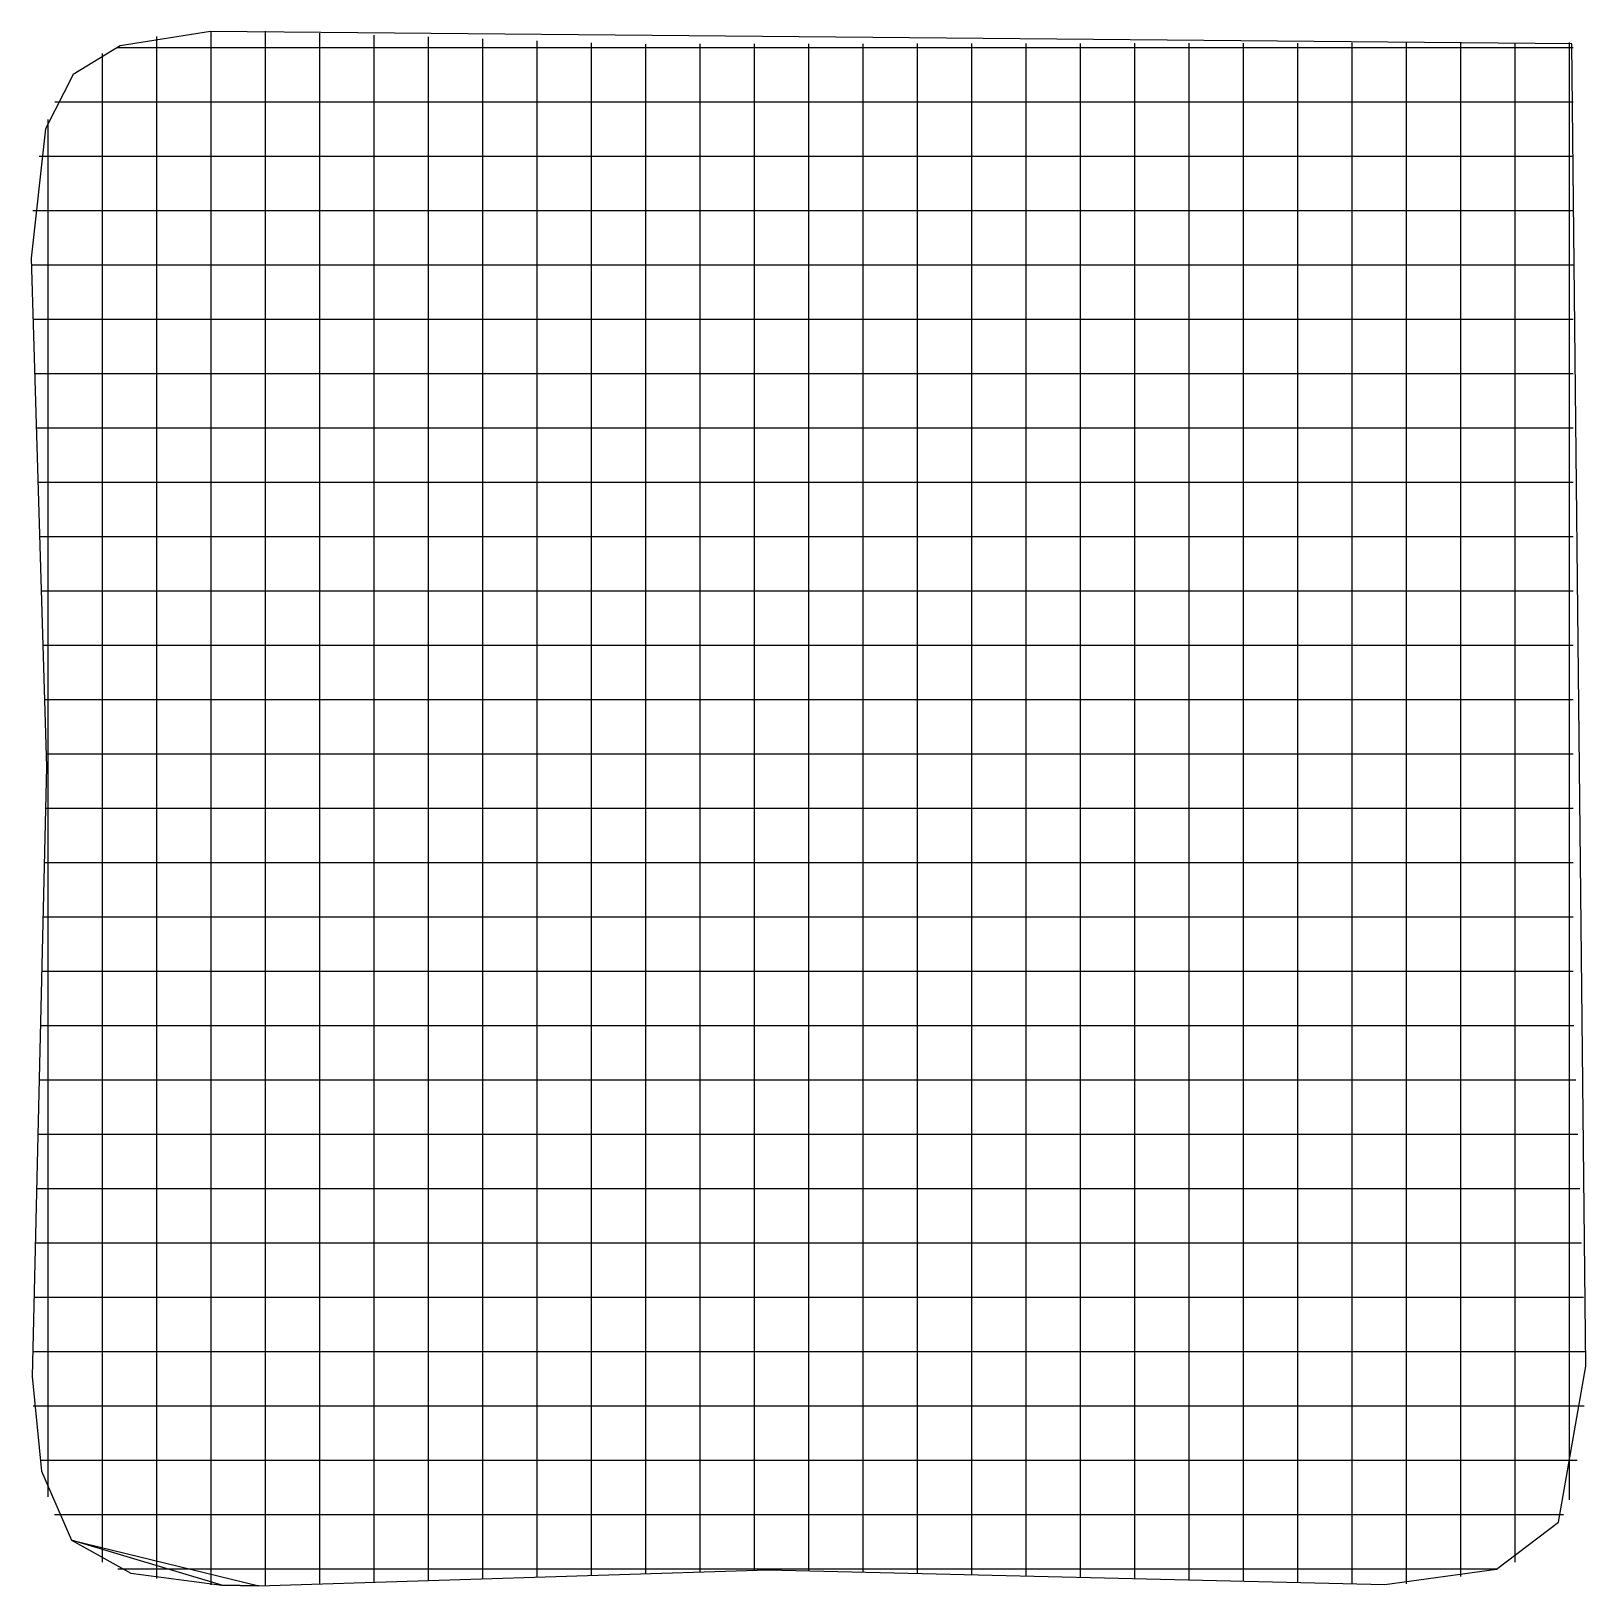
# Model space of a CAD drawing. Header units: metres. Extents: x 0.4 to 14.7, y 0.4 to 14.7.
import ezdxf

# ---------------------------------------------------------------- set-up
doc = ezdxf.new("R2010")
doc.units = ezdxf.units.M

msp = doc.modelspace()

# ---------------------------------------------------------------- linework, layer by layer
for p, q in [((2.093, 14.743), (2.093, 14.744)), ((2.093, 14.457), (2.093, 14.743)), ((2.593, 14.456), (2.593, 14.742)), ((1.593, 14.409), (1.593, 14.695)), ((3.093, 14.438), (3.093, 14.724)), ((3.593, 14.421), (3.593, 14.707)), ((4.093, 14.689), (4.093, 14.69)), ((4.093, 14.403), (4.093, 14.689)), ((4.593, 14.386), (4.593, 14.672)), ((5.093, 14.369), (5.093, 14.655)), ((5.593, 14.351), (5.593, 14.637)), ((6.093, 14.339), (6.093, 14.625)), ((6.593, 14.34), (6.593, 14.626)), ((7.093, 14.341), (7.093, 14.627)), ((7.593, 14.342), (7.593, 14.628)), ((8.093, 14.342), (8.093, 14.628)), ((8.593, 14.343), (8.593, 14.629)), ((9.093, 14.344), (9.093, 14.63)), ((9.593, 14.344), (9.593, 14.63)), ((10.093, 14.345), (10.093, 14.631)), ((10.593, 14.346), (10.593, 14.632)), ((11.093, 14.347), (11.093, 14.633)), ((11.593, 14.347), (11.593, 14.633)), ((12.093, 14.348), (12.093, 14.634)), ((12.593, 14.349), (12.593, 14.635)), ((13.093, 14.635), (13.093, 14.636)), ((13.093, 14.35), (13.093, 14.635)), ((13.593, 14.35), (13.593, 14.636)), ((14.093, 14.351), (14.093, 14.637)), ((14.593, 14.352), (14.593, 14.638)), ((1.093, 14.536), (1.093, 14.537)), ((1.093, 14.25), (1.093, 14.536)), ((1.221, 14.592), (1.507, 14.592)), ((1.221, 14.592), (1.507, 14.592)), ((1.507, 14.592), (1.53, 14.592)), ((1.53, 14.592), (1.544, 14.592)), ((1.544, 14.592), (2.976, 14.592)), ((2.093, 14.393), (2.093, 14.457)), ((2.593, 14.392), (2.593, 14.456)), ((2.976, 14.592), (3.044, 14.592)), ((3.044, 14.592), (3.33, 14.592)), ((3.33, 14.592), (3.344, 14.592)), ((3.344, 14.592), (4.776, 14.592)), ((4.776, 14.592), (4.844, 14.592)), ((4.844, 14.592), (5.13, 14.592)), ((5.13, 14.592), (5.144, 14.592)), ((5.144, 14.592), (5.954, 14.592)), ((5.954, 14.592), (6.24, 14.592)), ((6.24, 14.592), (6.308, 14.592)), ((6.308, 14.592), (7.74, 14.592)), ((7.74, 14.592), (7.754, 14.592)), ((7.754, 14.592), (8.04, 14.592)), ((8.04, 14.592), (8.108, 14.592)), ((8.108, 14.592), (9.54, 14.592)), ((9.54, 14.592), (9.554, 14.592)), ((9.554, 14.592), (9.84, 14.592)), ((9.84, 14.592), (9.908, 14.592)), ((9.908, 14.592), (11.34, 14.592)), ((11.34, 14.592), (11.354, 14.592)), ((11.354, 14.592), (11.64, 14.592)), ((11.64, 14.592), (11.708, 14.592)), ((11.708, 14.592), (13.14, 14.592)), ((13.14, 14.592), (13.154, 14.592)), ((13.154, 14.592), (13.44, 14.592)), ((13.44, 14.592), (13.508, 14.592)), ((13.508, 14.592), (14.612, 14.592)), ((14.612, 14.592), (14.626, 14.592)), ((1.593, 14.35), (1.593, 14.409)), ((1.593, 12.918), (1.593, 14.35)), ((2.093, 12.961), (2.093, 14.393)), ((2.593, 12.959), (2.593, 14.392)), ((3.093, 14.376), (3.093, 14.438)), ((3.093, 12.943), (3.093, 14.376)), ((3.593, 14.36), (3.593, 14.421)), ((3.593, 12.928), (3.593, 14.36)), ((4.093, 14.344), (4.093, 14.403)), ((4.093, 12.911), (4.093, 14.344)), ((4.593, 14.328), (4.593, 14.386)), ((4.593, 12.896), (4.593, 14.328)), ((5.093, 14.313), (5.093, 14.369)), ((5.093, 12.88), (5.093, 14.313)), ((5.593, 14.296), (5.593, 14.351)), ((6.093, 14.285), (6.093, 14.339)), ((6.593, 14.287), (6.593, 14.34)), ((7.093, 14.289), (7.093, 14.341)), ((7.593, 14.289), (7.593, 14.342)), ((8.093, 14.289), (8.093, 14.342)), ((8.593, 14.289), (8.593, 14.343)), ((9.093, 14.29), (9.093, 14.344)), ((9.593, 14.289), (9.593, 14.344)), ((10.093, 14.29), (10.093, 14.345)), ((10.593, 14.29), (10.593, 14.346)), ((11.093, 14.29), (11.093, 14.347)), ((11.593, 14.29), (11.593, 14.347)), ((12.093, 14.29), (12.093, 14.348)), ((12.593, 14.291), (12.593, 14.349)), ((13.093, 14.292), (13.093, 14.35)), ((13.593, 14.295), (13.593, 14.35)), ((14.093, 14.302), (14.093, 14.351)), ((14.593, 14.328), (14.593, 14.352)), ((14.593, 14.315), (14.593, 14.328)), ((14.593, 12.883), (14.593, 14.315)), ((1.093, 14.205), (1.093, 14.25)), ((1.093, 12.773), (1.093, 14.205)), ((5.593, 12.864), (5.593, 14.296)), ((6.093, 12.853), (6.093, 14.285)), ((6.593, 12.855), (6.593, 14.287)), ((7.093, 12.856), (7.093, 14.289)), ((7.593, 12.856), (7.593, 14.289)), ((8.093, 12.857), (8.093, 14.289)), ((8.593, 12.857), (8.593, 14.289)), ((9.093, 12.858), (9.093, 14.29)), ((9.593, 12.857), (9.593, 14.289)), ((10.093, 12.857), (10.093, 14.29)), ((10.593, 12.858), (10.593, 14.29)), ((11.093, 12.857), (11.093, 14.29)), ((11.593, 12.858), (11.593, 14.29)), ((12.093, 12.858), (12.093, 14.29)), ((12.593, 12.858), (12.593, 14.291)), ((13.093, 12.858), (13.093, 14.292)), ((13.593, 12.863), (13.593, 14.295)), ((14.093, 12.869), (14.093, 14.302)), ((0.654, 14.092), (0.94, 14.092)), ((0.654, 14.092), (0.94, 14.092)), ((0.94, 14.092), (0.989, 14.092)), ((0.989, 14.092), (2.421, 14.092)), ((2.421, 14.092), (2.435, 14.092)), ((2.435, 14.092), (2.721, 14.092)), ((2.721, 14.092), (2.789, 14.092)), ((2.789, 14.092), (4.221, 14.092)), ((4.221, 14.092), (4.235, 14.092)), ((4.235, 14.092), (4.521, 14.092)), ((4.521, 14.092), (4.589, 14.092)), ((4.589, 14.092), (6.021, 14.092)), ((6.021, 14.092), (6.035, 14.092)), ((6.035, 14.092), (6.321, 14.092)), ((6.321, 14.092), (6.389, 14.092)), ((6.389, 14.092), (7.821, 14.092)), ((7.821, 14.092), (7.835, 14.092)), ((7.835, 14.092), (8.121, 14.092)), ((8.121, 14.092), (8.189, 14.092)), ((8.189, 14.092), (9.621, 14.092)), ((9.621, 14.092), (9.635, 14.092)), ((9.635, 14.092), (9.921, 14.092)), ((9.921, 14.092), (9.989, 14.092)), ((9.989, 14.092), (11.421, 14.092)), ((11.421, 14.092), (11.435, 14.092)), ((11.435, 14.092), (11.721, 14.092)), ((11.721, 14.092), (11.789, 14.092)), ((11.789, 14.092), (13.221, 14.092)), ((13.221, 14.092), (13.235, 14.092)), ((13.235, 14.092), (13.521, 14.092)), ((13.521, 14.092), (13.589, 14.092)), ((13.589, 14.092), (14.612, 14.092)), ((14.612, 14.092), (14.626, 14.092)), ((0.593, 13.926), (0.593, 13.929)), ((0.593, 13.639), (0.593, 13.926)), ((0.593, 13.571), (0.593, 13.639)), ((0.511, 13.592), (0.797, 13.592)), ((0.511, 13.592), (0.797, 13.592)), ((0.593, 12.139), (0.593, 13.571)), ((0.797, 13.592), (0.852, 13.592)), ((0.852, 13.592), (2.285, 13.592)), ((2.285, 13.592), (2.298, 13.592)), ((2.298, 13.592), (2.585, 13.592)), ((2.585, 13.592), (2.652, 13.592)), ((2.652, 13.592), (4.085, 13.592)), ((4.085, 13.592), (4.098, 13.592)), ((4.098, 13.592), (4.385, 13.592)), ((4.385, 13.592), (4.452, 13.592)), ((4.452, 13.592), (5.885, 13.592)), ((5.885, 13.592), (5.898, 13.592)), ((5.898, 13.592), (6.185, 13.592)), ((6.185, 13.592), (6.252, 13.592)), ((6.252, 13.592), (7.685, 13.592)), ((7.685, 13.592), (7.698, 13.592)), ((7.698, 13.592), (7.985, 13.592)), ((7.985, 13.592), (8.052, 13.592)), ((8.052, 13.592), (9.485, 13.592)), ((9.485, 13.592), (9.498, 13.592)), ((9.498, 13.592), (9.785, 13.592)), ((9.785, 13.592), (9.852, 13.592)), ((9.852, 13.592), (11.285, 13.592)), ((11.285, 13.592), (11.298, 13.592)), ((11.298, 13.592), (11.585, 13.592)), ((11.585, 13.592), (11.652, 13.592)), ((11.652, 13.592), (13.085, 13.592)), ((13.085, 13.592), (13.098, 13.592)), ((13.098, 13.592), (13.385, 13.592)), ((13.385, 13.592), (13.452, 13.592)), ((13.452, 13.592), (14.612, 13.592)), ((14.612, 13.592), (14.626, 13.592)), ((0.451, 13.092), (0.737, 13.092)), ((0.451, 13.092), (0.737, 13.092)), ((0.737, 13.092), (0.795, 13.092)), ((0.795, 13.092), (2.227, 13.092)), ((2.227, 13.092), (2.241, 13.092)), ((2.241, 13.092), (2.527, 13.092)), ((2.527, 13.092), (2.595, 13.092)), ((2.595, 13.092), (4.027, 13.092)), ((4.027, 13.092), (4.041, 13.092)), ((4.041, 13.092), (4.327, 13.092)), ((4.327, 13.092), (4.395, 13.092)), ((4.395, 13.092), (5.827, 13.092)), ((5.827, 13.092), (5.841, 13.092)), ((5.841, 13.092), (6.127, 13.092)), ((6.127, 13.092), (6.195, 13.092)), ((6.195, 13.092), (7.627, 13.092)), ((7.627, 13.092), (7.641, 13.092)), ((7.641, 13.092), (7.927, 13.092)), ((7.927, 13.092), (7.995, 13.092)), ((7.995, 13.092), (9.427, 13.092)), ((9.427, 13.092), (9.441, 13.092)), ((9.441, 13.092), (9.727, 13.092)), ((9.727, 13.092), (9.795, 13.092)), ((9.795, 13.092), (11.227, 13.092)), ((11.227, 13.092), (11.241, 13.092)), ((11.241, 13.092), (11.527, 13.092)), ((11.527, 13.092), (11.595, 13.092)), ((11.595, 13.092), (13.027, 13.092)), ((13.027, 13.092), (13.041, 13.092)), ((13.041, 13.092), (13.327, 13.092)), ((13.327, 13.092), (13.395, 13.092)), ((13.395, 13.092), (14.612, 13.092)), ((14.612, 13.092), (14.626, 13.092)), ((1.593, 12.904), (1.593, 12.918)), ((1.593, 12.618), (1.593, 12.904)), ((2.093, 12.948), (2.093, 12.961)), ((2.093, 12.661), (2.093, 12.948)), ((2.593, 12.945), (2.593, 12.959)), ((2.593, 12.66), (2.593, 12.945)), ((3.093, 12.93), (3.093, 12.943)), ((3.093, 12.643), (3.093, 12.93)), ((3.593, 12.914), (3.593, 12.928)), ((3.593, 12.628), (3.593, 12.914)), ((4.093, 12.898), (4.093, 12.911)), ((4.093, 12.611), (4.093, 12.898)), ((4.593, 12.882), (4.593, 12.896)), ((4.593, 12.596), (4.593, 12.882)), ((5.093, 12.867), (5.093, 12.88)), ((14.593, 12.815), (14.593, 12.883)), ((1.093, 12.759), (1.093, 12.773)), ((1.093, 12.473), (1.093, 12.759)), ((5.093, 12.58), (5.093, 12.867)), ((5.593, 12.85), (5.593, 12.864)), ((5.593, 12.564), (5.593, 12.85)), ((6.093, 12.84), (6.093, 12.853)), ((6.093, 12.553), (6.093, 12.84)), ((6.593, 12.841), (6.593, 12.855)), ((6.593, 12.555), (6.593, 12.841)), ((7.093, 12.843), (7.093, 12.856)), ((7.093, 12.556), (7.093, 12.843)), ((7.593, 12.843), (7.593, 12.856)), ((7.593, 12.557), (7.593, 12.843)), ((8.093, 12.843), (8.093, 12.857)), ((8.093, 12.557), (8.093, 12.843)), ((8.593, 12.844), (8.593, 12.857)), ((8.593, 12.557), (8.593, 12.844)), ((9.093, 12.844), (9.093, 12.858)), ((9.093, 12.558), (9.093, 12.844)), ((9.593, 12.843), (9.593, 12.857)), ((9.593, 12.557), (9.593, 12.843)), ((10.093, 12.844), (10.093, 12.857)), ((10.093, 12.557), (10.093, 12.844)), ((10.593, 12.844), (10.593, 12.858)), ((10.593, 12.558), (10.593, 12.844)), ((11.093, 12.844), (11.093, 12.857)), ((11.093, 12.558), (11.093, 12.844)), ((11.593, 12.844), (11.593, 12.858)), ((11.593, 12.558), (11.593, 12.844)), ((12.093, 12.845), (12.093, 12.858)), ((12.093, 12.558), (12.093, 12.845)), ((12.593, 12.845), (12.593, 12.858)), ((12.593, 12.558), (12.593, 12.845)), ((13.093, 12.845), (13.093, 12.858)), ((13.093, 12.559), (13.093, 12.845)), ((13.593, 12.849), (13.593, 12.863)), ((13.593, 12.563), (13.593, 12.849)), ((14.093, 12.856), (14.093, 12.869)), ((14.093, 12.569), (14.093, 12.856)), ((14.593, 12.528), (14.593, 12.815)), ((0.438, 12.592), (0.724, 12.592)), ((0.438, 12.592), (0.724, 12.592)), ((0.724, 12.592), (0.783, 12.592)), ((0.783, 12.592), (2.215, 12.592)), ((1.593, 12.55), (1.593, 12.618)), ((2.093, 12.593), (2.093, 12.661)), ((2.093, 11.161), (2.093, 12.593)), ((2.215, 12.592), (2.228, 12.592)), ((2.228, 12.592), (2.515, 12.592)), ((2.515, 12.592), (2.583, 12.592)), ((2.583, 12.592), (4.015, 12.592)), ((2.593, 12.592), (2.593, 12.66)), ((2.593, 11.159), (2.593, 12.592)), ((3.093, 12.576), (3.093, 12.643)), ((3.593, 12.56), (3.593, 12.628)), ((4.015, 12.592), (4.028, 12.592)), ((4.028, 12.592), (4.315, 12.592)), ((4.093, 12.544), (4.093, 12.611)), ((4.315, 12.592), (4.383, 12.592)), ((4.383, 12.592), (5.815, 12.592)), ((4.593, 12.528), (4.593, 12.596)), ((5.815, 12.592), (5.828, 12.592)), ((5.828, 12.592), (6.115, 12.592)), ((6.115, 12.592), (6.183, 12.592)), ((6.183, 12.592), (7.615, 12.592)), ((7.615, 12.592), (7.628, 12.592)), ((7.628, 12.592), (7.915, 12.592)), ((7.915, 12.592), (7.983, 12.592)), ((7.983, 12.592), (9.415, 12.592)), ((9.415, 12.592), (9.428, 12.592)), ((9.428, 12.592), (9.715, 12.592)), ((9.715, 12.592), (9.783, 12.592)), ((9.783, 12.592), (11.215, 12.592)), ((11.215, 12.592), (11.228, 12.592)), ((11.228, 12.592), (11.515, 12.592)), ((11.515, 12.592), (11.583, 12.592)), ((11.583, 12.592), (13.015, 12.592)), ((13.015, 12.592), (13.028, 12.592)), ((13.028, 12.592), (13.315, 12.592)), ((13.315, 12.592), (13.383, 12.592)), ((13.383, 12.592), (14.612, 12.592)), ((14.612, 12.592), (14.626, 12.592)), ((1.093, 12.405), (1.093, 12.473)), ((1.593, 11.118), (1.593, 12.55)), ((3.093, 11.143), (3.093, 12.576)), ((3.593, 11.128), (3.593, 12.56)), ((4.093, 11.111), (4.093, 12.544)), ((4.593, 11.096), (4.593, 12.528)), ((5.093, 12.513), (5.093, 12.58)), ((5.093, 11.08), (5.093, 12.513)), ((5.593, 12.496), (5.593, 12.564)), ((5.593, 11.064), (5.593, 12.496)), ((6.093, 12.485), (6.093, 12.553)), ((6.093, 11.053), (6.093, 12.485)), ((6.593, 12.487), (6.593, 12.555)), ((6.593, 11.055), (6.593, 12.487)), ((7.093, 12.489), (7.093, 12.556)), ((7.093, 11.056), (7.093, 12.489)), ((7.593, 12.489), (7.593, 12.557)), ((7.593, 11.056), (7.593, 12.489)), ((8.093, 12.489), (8.093, 12.557)), ((8.093, 11.057), (8.093, 12.489)), ((8.593, 12.489), (8.593, 12.557)), ((8.593, 11.057), (8.593, 12.489)), ((9.093, 12.49), (9.093, 12.558)), ((9.093, 11.058), (9.093, 12.49)), ((9.593, 12.489), (9.593, 12.557)), ((9.593, 11.057), (9.593, 12.489)), ((10.093, 12.49), (10.093, 12.557)), ((10.093, 11.057), (10.093, 12.49)), ((10.593, 12.49), (10.593, 12.558)), ((10.593, 11.058), (10.593, 12.49)), ((11.093, 12.49), (11.093, 12.558)), ((11.093, 11.057), (11.093, 12.49)), ((11.593, 12.49), (11.593, 12.558)), ((11.593, 11.058), (11.593, 12.49)), ((12.093, 12.49), (12.093, 12.558)), ((12.093, 11.058), (12.093, 12.49)), ((12.593, 12.491), (12.593, 12.558)), ((12.593, 11.058), (12.593, 12.491)), ((13.093, 12.492), (13.093, 12.559)), ((13.093, 11.058), (13.093, 12.492)), ((13.593, 12.495), (13.593, 12.563)), ((13.593, 11.063), (13.593, 12.495)), ((14.093, 12.502), (14.093, 12.569)), ((14.093, 11.069), (14.093, 12.502)), ((14.593, 12.515), (14.593, 12.528)), ((14.593, 11.083), (14.593, 12.515)), ((1.093, 10.973), (1.093, 12.405)), ((0.453, 12.092), (0.739, 12.092)), ((0.453, 12.092), (0.739, 12.092)), ((0.593, 12.126), (0.593, 12.139)), ((0.593, 11.839), (0.593, 12.126)), ((0.739, 12.092), (0.797, 12.092)), ((0.797, 12.092), (2.229, 12.092)), ((2.229, 12.092), (2.243, 12.092)), ((2.243, 12.092), (2.529, 12.092)), ((2.529, 12.092), (2.597, 12.092)), ((2.597, 12.092), (4.029, 12.092)), ((4.029, 12.092), (4.043, 12.092)), ((4.043, 12.092), (4.329, 12.092)), ((4.329, 12.092), (4.397, 12.092)), ((4.397, 12.092), (5.829, 12.092)), ((5.829, 12.092), (5.843, 12.092)), ((5.843, 12.092), (6.129, 12.092)), ((6.129, 12.092), (6.197, 12.092)), ((6.197, 12.092), (7.629, 12.092)), ((7.629, 12.092), (7.643, 12.092)), ((7.643, 12.092), (7.929, 12.092)), ((7.929, 12.092), (7.997, 12.092)), ((7.997, 12.092), (9.429, 12.092)), ((9.429, 12.092), (9.443, 12.092)), ((9.443, 12.092), (9.729, 12.092)), ((9.729, 12.092), (9.797, 12.092)), ((9.797, 12.092), (11.229, 12.092)), ((11.229, 12.092), (11.243, 12.092)), ((11.243, 12.092), (11.529, 12.092)), ((11.529, 12.092), (11.597, 12.092)), ((11.597, 12.092), (13.029, 12.092)), ((13.029, 12.092), (13.043, 12.092)), ((13.043, 12.092), (13.329, 12.092)), ((13.329, 12.092), (13.397, 12.092)), ((13.397, 12.092), (14.612, 12.092)), ((14.612, 12.092), (14.626, 12.092)), ((0.593, 11.771), (0.593, 11.839)), ((0.593, 10.339), (0.593, 11.771)), ((0.468, 11.592), (0.754, 11.592)), ((0.468, 11.592), (0.754, 11.592)), ((0.754, 11.592), (0.811, 11.592)), ((0.811, 11.592), (2.244, 11.592)), ((2.244, 11.592), (2.257, 11.592)), ((2.257, 11.592), (2.544, 11.592)), ((2.544, 11.592), (2.611, 11.592)), ((2.611, 11.592), (4.044, 11.592)), ((4.044, 11.592), (4.057, 11.592)), ((4.057, 11.592), (4.344, 11.592)), ((4.344, 11.592), (4.411, 11.592)), ((4.411, 11.592), (5.844, 11.592)), ((5.844, 11.592), (5.857, 11.592)), ((5.857, 11.592), (6.144, 11.592)), ((6.144, 11.592), (6.211, 11.592)), ((6.211, 11.592), (7.644, 11.592)), ((7.644, 11.592), (7.657, 11.592)), ((7.657, 11.592), (7.944, 11.592)), ((7.944, 11.592), (8.011, 11.592)), ((8.011, 11.592), (9.444, 11.592)), ((9.444, 11.592), (9.457, 11.592)), ((9.457, 11.592), (9.744, 11.592)), ((9.744, 11.592), (9.811, 11.592)), ((9.811, 11.592), (11.244, 11.592)), ((11.244, 11.592), (11.257, 11.592)), ((11.257, 11.592), (11.544, 11.592)), ((11.544, 11.592), (11.611, 11.592)), ((11.611, 11.592), (13.044, 11.592)), ((13.044, 11.592), (13.057, 11.592)), ((13.057, 11.592), (13.344, 11.592)), ((13.344, 11.592), (13.411, 11.592)), ((13.411, 11.592), (14.612, 11.592)), ((14.612, 11.592), (14.626, 11.592)), ((2.093, 11.148), (2.093, 11.161)), ((0.484, 11.092), (0.77, 11.092)), ((0.484, 11.092), (0.77, 11.092)), ((0.77, 11.092), (0.827, 11.092)), ((0.827, 11.092), (2.259, 11.092)), ((1.593, 11.104), (1.593, 11.118)), ((1.593, 10.818), (1.593, 11.104)), ((2.093, 10.861), (2.093, 11.148)), ((2.259, 11.092), (2.272, 11.092)), ((2.272, 11.092), (2.559, 11.092)), ((2.559, 11.092), (2.627, 11.092)), ((2.593, 11.145), (2.593, 11.159)), ((2.593, 10.86), (2.593, 11.145)), ((2.627, 11.092), (4.059, 11.092)), ((3.093, 11.13), (3.093, 11.143)), ((3.093, 10.843), (3.093, 11.13)), ((3.593, 11.114), (3.593, 11.128)), ((3.593, 10.828), (3.593, 11.114)), ((4.059, 11.092), (4.072, 11.092)), ((4.072, 11.092), (4.359, 11.092)), ((4.093, 11.098), (4.093, 11.111)), ((4.093, 10.811), (4.093, 11.098)), ((4.359, 11.092), (4.427, 11.092)), ((4.427, 11.092), (5.859, 11.092)), ((4.593, 11.082), (4.593, 11.096)), ((4.593, 10.796), (4.593, 11.082)), ((5.093, 11.067), (5.093, 11.08)), ((5.093, 10.78), (5.093, 11.067)), ((5.593, 11.05), (5.593, 11.064)), ((5.593, 10.764), (5.593, 11.05)), ((5.859, 11.092), (5.872, 11.092)), ((5.872, 11.092), (6.159, 11.092)), ((6.093, 11.04), (6.093, 11.053)), ((6.093, 10.753), (6.093, 11.04)), ((6.159, 11.092), (6.227, 11.092)), ((6.227, 11.092), (7.659, 11.092)), ((6.593, 11.041), (6.593, 11.055)), ((6.593, 10.755), (6.593, 11.041)), ((7.093, 11.043), (7.093, 11.056)), ((7.093, 10.756), (7.093, 11.043)), ((7.593, 11.043), (7.593, 11.056)), ((7.593, 10.757), (7.593, 11.043)), ((7.659, 11.092), (7.672, 11.092)), ((7.672, 11.092), (7.959, 11.092)), ((7.959, 11.092), (8.027, 11.092)), ((8.027, 11.092), (9.459, 11.092)), ((8.093, 11.043), (8.093, 11.057)), ((8.093, 10.757), (8.093, 11.043)), ((8.593, 11.044), (8.593, 11.057)), ((8.593, 10.757), (8.593, 11.044)), ((9.093, 11.044), (9.093, 11.058)), ((9.093, 10.758), (9.093, 11.044)), ((9.459, 11.092), (9.472, 11.092)), ((9.472, 11.092), (9.759, 11.092)), ((9.593, 11.043), (9.593, 11.057)), ((9.593, 10.757), (9.593, 11.043)), ((9.759, 11.092), (9.827, 11.092)), ((9.827, 11.092), (11.259, 11.092)), ((10.093, 11.044), (10.093, 11.057)), ((10.093, 10.757), (10.093, 11.044)), ((10.593, 11.044), (10.593, 11.058)), ((10.593, 10.758), (10.593, 11.044)), ((11.093, 11.044), (11.093, 11.057)), ((11.093, 10.758), (11.093, 11.044)), ((11.259, 11.092), (11.272, 11.092)), ((11.272, 11.092), (11.559, 11.092)), ((11.559, 11.092), (11.627, 11.092)), ((11.593, 11.044), (11.593, 11.058)), ((11.593, 10.758), (11.593, 11.044)), ((11.627, 11.092), (13.059, 11.092)), ((12.093, 11.045), (12.093, 11.058)), ((12.093, 10.758), (12.093, 11.045)), ((12.593, 11.045), (12.593, 11.058)), ((12.593, 10.758), (12.593, 11.045)), ((13.059, 11.092), (13.072, 11.092)), ((13.072, 11.092), (13.359, 11.092)), ((13.093, 11.045), (13.093, 11.058)), ((13.093, 10.759), (13.093, 11.045)), ((13.359, 11.092), (13.427, 11.092)), ((13.427, 11.092), (14.612, 11.092)), ((13.593, 11.049), (13.593, 11.063)), ((13.593, 10.763), (13.593, 11.049)), ((14.093, 11.056), (14.093, 11.069)), ((14.093, 10.769), (14.093, 11.056)), ((14.593, 11.015), (14.593, 11.083)), ((14.612, 11.092), (14.626, 11.092)), ((1.093, 10.959), (1.093, 10.973)), ((1.093, 10.673), (1.093, 10.959)), ((14.593, 10.728), (14.593, 11.015)), ((1.593, 10.75), (1.593, 10.818)), ((1.593, 9.318), (1.593, 10.75)), ((2.093, 10.793), (2.093, 10.861)), ((2.093, 9.361), (2.093, 10.793)), ((2.593, 10.792), (2.593, 10.86)), ((2.593, 9.359), (2.593, 10.792)), ((3.093, 10.776), (3.093, 10.843)), ((3.093, 9.343), (3.093, 10.776)), ((3.593, 10.76), (3.593, 10.828)), ((3.593, 9.328), (3.593, 10.76)), ((4.093, 10.744), (4.093, 10.811)), ((4.093, 9.311), (4.093, 10.744)), ((4.593, 10.728), (4.593, 10.796)), ((5.093, 10.713), (5.093, 10.78)), ((5.593, 10.696), (5.593, 10.764)), ((6.093, 10.685), (6.093, 10.753)), ((6.593, 10.687), (6.593, 10.755)), ((7.093, 10.689), (7.093, 10.756)), ((7.593, 10.689), (7.593, 10.757)), ((8.093, 10.689), (8.093, 10.757)), ((8.593, 10.689), (8.593, 10.757)), ((9.093, 10.69), (9.093, 10.758)), ((9.593, 10.689), (9.593, 10.757)), ((10.093, 10.69), (10.093, 10.757)), ((10.593, 10.69), (10.593, 10.758)), ((11.093, 10.69), (11.093, 10.758)), ((11.593, 10.69), (11.593, 10.758)), ((12.093, 10.69), (12.093, 10.758)), ((12.593, 10.691), (12.593, 10.758)), ((13.093, 10.692), (13.093, 10.759)), ((13.593, 10.695), (13.593, 10.763)), ((14.093, 10.702), (14.093, 10.769)), ((0.499, 10.592), (0.785, 10.592)), ((0.499, 10.592), (0.785, 10.592)), ((0.785, 10.592), (0.841, 10.592)), ((0.841, 10.592), (2.273, 10.592)), ((1.093, 10.605), (1.093, 10.673)), ((1.093, 9.173), (1.093, 10.605)), ((2.273, 10.592), (2.287, 10.592)), ((2.287, 10.592), (2.573, 10.592)), ((2.573, 10.592), (2.641, 10.592)), ((2.641, 10.592), (4.073, 10.592)), ((4.073, 10.592), (4.087, 10.592)), ((4.087, 10.592), (4.373, 10.592)), ((4.373, 10.592), (4.441, 10.592)), ((4.441, 10.592), (5.873, 10.592)), ((4.593, 9.296), (4.593, 10.728)), ((5.093, 9.28), (5.093, 10.713)), ((5.593, 9.264), (5.593, 10.696)), ((5.873, 10.592), (5.887, 10.592)), ((5.887, 10.592), (6.173, 10.592)), ((6.093, 9.253), (6.093, 10.685)), ((6.173, 10.592), (6.241, 10.592)), ((6.241, 10.592), (7.673, 10.592)), ((6.593, 9.255), (6.593, 10.687)), ((7.093, 9.256), (7.093, 10.689)), ((7.593, 9.256), (7.593, 10.689)), ((7.673, 10.592), (7.687, 10.592)), ((7.687, 10.592), (7.973, 10.592)), ((7.973, 10.592), (8.041, 10.592)), ((8.041, 10.592), (9.473, 10.592)), ((8.093, 9.257), (8.093, 10.689)), ((8.593, 9.257), (8.593, 10.689)), ((9.093, 9.258), (9.093, 10.69)), ((9.473, 10.592), (9.487, 10.592)), ((9.487, 10.592), (9.773, 10.592)), ((9.593, 9.257), (9.593, 10.689)), ((9.773, 10.592), (9.841, 10.592)), ((9.841, 10.592), (11.273, 10.592)), ((10.093, 9.257), (10.093, 10.69)), ((10.593, 9.258), (10.593, 10.69)), ((11.093, 9.257), (11.093, 10.69)), ((11.273, 10.592), (11.287, 10.592)), ((11.287, 10.592), (11.573, 10.592)), ((11.573, 10.592), (11.641, 10.592)), ((11.593, 9.258), (11.593, 10.69)), ((11.641, 10.592), (13.073, 10.592)), ((12.093, 9.258), (12.093, 10.69)), ((12.593, 9.258), (12.593, 10.691)), ((13.073, 10.592), (13.087, 10.592)), ((13.087, 10.592), (13.373, 10.592)), ((13.093, 9.258), (13.093, 10.692)), ((13.373, 10.592), (13.441, 10.592)), ((13.441, 10.592), (14.612, 10.592)), ((13.593, 9.263), (13.593, 10.695)), ((14.093, 9.269), (14.093, 10.702)), ((14.593, 10.715), (14.593, 10.728)), ((14.593, 9.283), (14.593, 10.715)), ((14.612, 10.592), (14.626, 10.592)), ((0.593, 10.326), (0.593, 10.339)), ((0.593, 10.039), (0.593, 10.326)), ((0.514, 10.092), (0.8, 10.092)), ((0.514, 10.092), (0.8, 10.092)), ((0.593, 9.971), (0.593, 10.039)), ((0.8, 10.092), (0.855, 10.092)), ((0.855, 10.092), (2.287, 10.092)), ((2.287, 10.092), (2.301, 10.092)), ((2.301, 10.092), (2.587, 10.092)), ((2.587, 10.092), (2.655, 10.092)), ((2.655, 10.092), (4.087, 10.092)), ((4.087, 10.092), (4.101, 10.092)), ((4.101, 10.092), (4.387, 10.092)), ((4.387, 10.092), (4.455, 10.092)), ((4.455, 10.092), (5.887, 10.092)), ((5.887, 10.092), (5.901, 10.092)), ((5.901, 10.092), (6.187, 10.092)), ((6.187, 10.092), (6.255, 10.092)), ((6.255, 10.092), (7.687, 10.092)), ((7.687, 10.092), (7.701, 10.092)), ((7.701, 10.092), (7.987, 10.092)), ((7.987, 10.092), (8.055, 10.092)), ((8.055, 10.092), (9.487, 10.092)), ((9.487, 10.092), (9.501, 10.092)), ((9.501, 10.092), (9.787, 10.092)), ((9.787, 10.092), (9.855, 10.092)), ((9.855, 10.092), (11.287, 10.092)), ((11.287, 10.092), (11.301, 10.092)), ((11.301, 10.092), (11.587, 10.092)), ((11.587, 10.092), (11.655, 10.092)), ((11.655, 10.092), (13.087, 10.092)), ((13.087, 10.092), (13.101, 10.092)), ((13.101, 10.092), (13.387, 10.092)), ((13.387, 10.092), (13.455, 10.092)), ((13.455, 10.092), (14.612, 10.092)), ((14.612, 10.092), (14.626, 10.092)), ((0.593, 8.539), (0.593, 9.971)), ((0.529, 9.592), (0.815, 9.592)), ((0.529, 9.592), (0.815, 9.592)), ((0.815, 9.592), (0.87, 9.592)), ((0.87, 9.592), (2.303, 9.592)), ((2.303, 9.592), (2.316, 9.592)), ((2.316, 9.592), (2.602, 9.592)), ((2.602, 9.592), (2.67, 9.592)), ((2.67, 9.592), (4.103, 9.592)), ((4.103, 9.592), (4.116, 9.592)), ((4.116, 9.592), (4.402, 9.592)), ((4.402, 9.592), (4.47, 9.592)), ((4.47, 9.592), (5.903, 9.592)), ((5.903, 9.592), (5.916, 9.592)), ((5.916, 9.592), (6.202, 9.592)), ((6.202, 9.592), (6.27, 9.592)), ((6.27, 9.592), (7.703, 9.592)), ((7.703, 9.592), (7.716, 9.592)), ((7.716, 9.592), (8.002, 9.592)), ((8.002, 9.592), (8.07, 9.592)), ((8.07, 9.592), (9.503, 9.592)), ((9.503, 9.592), (9.516, 9.592)), ((9.516, 9.592), (9.802, 9.592)), ((9.802, 9.592), (9.87, 9.592)), ((9.87, 9.592), (11.303, 9.592)), ((11.303, 9.592), (11.316, 9.592)), ((11.316, 9.592), (11.602, 9.592)), ((11.602, 9.592), (11.67, 9.592)), ((11.67, 9.592), (13.103, 9.592)), ((13.103, 9.592), (13.116, 9.592)), ((13.116, 9.592), (13.402, 9.592)), ((13.402, 9.592), (13.47, 9.592)), ((13.47, 9.592), (14.612, 9.592)), ((14.612, 9.592), (14.626, 9.592)), ((1.593, 9.304), (1.593, 9.318)), ((1.593, 9.018), (1.593, 9.304)), ((2.093, 9.348), (2.093, 9.361)), ((2.093, 9.061), (2.093, 9.348)), ((2.593, 9.345), (2.593, 9.359)), ((2.593, 9.06), (2.593, 9.345)), ((3.093, 9.33), (3.093, 9.343)), ((3.093, 9.043), (3.093, 9.33)), ((3.593, 9.314), (3.593, 9.328)), ((3.593, 9.028), (3.593, 9.314)), ((4.093, 9.298), (4.093, 9.311)), ((1.093, 9.159), (1.093, 9.173)), ((1.093, 8.873), (1.093, 9.159)), ((4.093, 9.011), (4.093, 9.298)), ((4.593, 9.282), (4.593, 9.296)), ((4.593, 8.996), (4.593, 9.282)), ((5.093, 9.267), (5.093, 9.28)), ((5.093, 8.98), (5.093, 9.267)), ((5.593, 9.25), (5.593, 9.264)), ((5.593, 8.964), (5.593, 9.25)), ((6.093, 9.24), (6.093, 9.253)), ((6.093, 8.953), (6.093, 9.24)), ((6.593, 9.241), (6.593, 9.255)), ((6.593, 8.955), (6.593, 9.241)), ((7.093, 9.243), (7.093, 9.256)), ((7.093, 8.956), (7.093, 9.243)), ((7.593, 9.243), (7.593, 9.256)), ((7.593, 8.957), (7.593, 9.243)), ((8.093, 9.243), (8.093, 9.257)), ((8.093, 8.957), (8.093, 9.243)), ((8.593, 9.244), (8.593, 9.257)), ((8.593, 8.957), (8.593, 9.244)), ((9.093, 9.244), (9.093, 9.258)), ((9.093, 8.958), (9.093, 9.244)), ((9.593, 9.243), (9.593, 9.257)), ((9.593, 8.957), (9.593, 9.243)), ((10.093, 9.244), (10.093, 9.257)), ((10.093, 8.957), (10.093, 9.244)), ((10.593, 9.244), (10.593, 9.258)), ((10.593, 8.958), (10.593, 9.244)), ((11.093, 9.244), (11.093, 9.257)), ((11.093, 8.958), (11.093, 9.244)), ((11.593, 9.244), (11.593, 9.258)), ((11.593, 8.958), (11.593, 9.244)), ((12.093, 9.245), (12.093, 9.258)), ((12.093, 8.958), (12.093, 9.245)), ((12.593, 9.245), (12.593, 9.258)), ((12.593, 8.958), (12.593, 9.245)), ((13.093, 9.245), (13.093, 9.258)), ((13.093, 8.959), (13.093, 9.245)), ((13.593, 9.249), (13.593, 9.263)), ((13.593, 8.963), (13.593, 9.249)), ((14.093, 9.256), (14.093, 9.269)), ((14.093, 8.969), (14.093, 9.256)), ((14.593, 9.215), (14.593, 9.283)), ((14.593, 8.928), (14.593, 9.215)), ((0.545, 9.092), (0.831, 9.092)), ((0.545, 9.092), (0.831, 9.092)), ((0.831, 9.092), (0.885, 9.092)), ((0.885, 9.092), (2.317, 9.092)), ((1.593, 8.95), (1.593, 9.018)), ((2.093, 8.993), (2.093, 9.061)), ((2.317, 9.092), (2.331, 9.092)), ((2.331, 9.092), (2.617, 9.092)), ((2.593, 8.992), (2.593, 9.06)), ((2.617, 9.092), (2.685, 9.092)), ((2.685, 9.092), (4.117, 9.092)), ((3.093, 8.976), (3.093, 9.043)), ((3.593, 8.96), (3.593, 9.028)), ((4.117, 9.092), (4.131, 9.092)), ((4.131, 9.092), (4.417, 9.092)), ((4.417, 9.092), (4.485, 9.092)), ((4.485, 9.092), (5.917, 9.092)), ((5.917, 9.092), (5.931, 9.092)), ((5.931, 9.092), (6.217, 9.092)), ((6.217, 9.092), (6.285, 9.092)), ((6.285, 9.092), (7.717, 9.092)), ((7.717, 9.092), (7.731, 9.092)), ((7.731, 9.092), (8.017, 9.092)), ((8.017, 9.092), (8.085, 9.092)), ((8.085, 9.092), (9.517, 9.092)), ((9.517, 9.092), (9.531, 9.092)), ((9.531, 9.092), (9.817, 9.092)), ((9.817, 9.092), (9.885, 9.092)), ((9.885, 9.092), (11.317, 9.092)), ((11.317, 9.092), (11.331, 9.092)), ((11.331, 9.092), (11.617, 9.092)), ((11.617, 9.092), (11.685, 9.092)), ((11.685, 9.092), (13.117, 9.092)), ((13.117, 9.092), (13.131, 9.092)), ((13.131, 9.092), (13.417, 9.092)), ((13.417, 9.092), (13.485, 9.092)), ((13.485, 9.092), (14.612, 9.092)), ((14.612, 9.092), (14.626, 9.092)), ((1.093, 8.805), (1.093, 8.873)), ((1.593, 7.518), (1.593, 8.95)), ((2.093, 7.561), (2.093, 8.993)), ((2.593, 7.559), (2.593, 8.992)), ((3.093, 7.543), (3.093, 8.976)), ((3.593, 7.528), (3.593, 8.96)), ((4.093, 8.944), (4.093, 9.011)), ((4.093, 7.511), (4.093, 8.944)), ((4.593, 8.928), (4.593, 8.996)), ((4.593, 7.496), (4.593, 8.928)), ((5.093, 8.913), (5.093, 8.98)), ((5.093, 7.48), (5.093, 8.913)), ((5.593, 8.896), (5.593, 8.964)), ((5.593, 7.464), (5.593, 8.896)), ((6.093, 8.885), (6.093, 8.953)), ((6.093, 7.453), (6.093, 8.885)), ((6.593, 8.887), (6.593, 8.955)), ((6.593, 7.455), (6.593, 8.887)), ((7.093, 8.889), (7.093, 8.956)), ((7.093, 7.456), (7.093, 8.889)), ((7.593, 8.889), (7.593, 8.957)), ((7.593, 7.456), (7.593, 8.889)), ((8.093, 8.889), (8.093, 8.957)), ((8.093, 7.457), (8.093, 8.889)), ((8.593, 8.889), (8.593, 8.957)), ((8.593, 7.457), (8.593, 8.889)), ((9.093, 8.89), (9.093, 8.958)), ((9.093, 7.458), (9.093, 8.89)), ((9.593, 8.889), (9.593, 8.957)), ((9.593, 7.457), (9.593, 8.889)), ((10.093, 8.89), (10.093, 8.957)), ((10.093, 7.457), (10.093, 8.89)), ((10.593, 8.89), (10.593, 8.958)), ((10.593, 7.458), (10.593, 8.89)), ((11.093, 8.89), (11.093, 8.958)), ((11.093, 7.457), (11.093, 8.89)), ((11.593, 8.89), (11.593, 8.958)), ((11.593, 7.458), (11.593, 8.89)), ((12.093, 8.89), (12.093, 8.958)), ((12.093, 7.458), (12.093, 8.89)), ((12.593, 8.891), (12.593, 8.958)), ((12.593, 7.458), (12.593, 8.891)), ((13.093, 8.892), (13.093, 8.959)), ((13.093, 7.458), (13.093, 8.892)), ((13.593, 8.895), (13.593, 8.963)), ((13.593, 7.463), (13.593, 8.895)), ((14.093, 8.902), (14.093, 8.969)), ((14.093, 7.469), (14.093, 8.902)), ((14.593, 8.915), (14.593, 8.928)), ((14.593, 7.483), (14.593, 8.915)), ((1.093, 7.373), (1.093, 8.805)), ((0.56, 8.592), (0.846, 8.592)), ((0.56, 8.592), (0.846, 8.592)), ((0.846, 8.592), (0.899, 8.592)), ((0.899, 8.592), (2.331, 8.592)), ((2.331, 8.592), (2.345, 8.592)), ((2.345, 8.592), (2.631, 8.592)), ((2.631, 8.592), (2.699, 8.592)), ((2.699, 8.592), (4.131, 8.592)), ((4.131, 8.592), (4.145, 8.592)), ((4.145, 8.592), (4.431, 8.592)), ((4.431, 8.592), (4.499, 8.592)), ((4.499, 8.592), (5.931, 8.592)), ((5.931, 8.592), (5.945, 8.592)), ((5.945, 8.592), (6.231, 8.592)), ((6.231, 8.592), (6.299, 8.592)), ((6.299, 8.592), (7.731, 8.592)), ((7.731, 8.592), (7.745, 8.592)), ((7.745, 8.592), (8.031, 8.592)), ((8.031, 8.592), (8.099, 8.592)), ((8.099, 8.592), (9.531, 8.592)), ((9.531, 8.592), (9.545, 8.592)), ((9.545, 8.592), (9.831, 8.592)), ((9.831, 8.592), (9.899, 8.592)), ((9.899, 8.592), (11.331, 8.592)), ((11.331, 8.592), (11.345, 8.592)), ((11.345, 8.592), (11.631, 8.592)), ((11.631, 8.592), (11.699, 8.592)), ((11.699, 8.592), (13.131, 8.592)), ((13.131, 8.592), (13.145, 8.592)), ((13.145, 8.592), (13.431, 8.592)), ((13.431, 8.592), (13.499, 8.592)), ((13.499, 8.592), (14.612, 8.592)), ((14.612, 8.592), (14.626, 8.592)), ((0.593, 8.526), (0.593, 8.539)), ((0.593, 8.239), (0.593, 8.526)), ((0.593, 8.171), (0.593, 8.239)), ((0.593, 6.739), (0.593, 8.171)), ((0.575, 8.092), (0.861, 8.092)), ((0.575, 8.092), (0.861, 8.092)), ((0.861, 8.092), (0.913, 8.092)), ((0.913, 8.092), (2.347, 8.092)), ((2.347, 8.092), (2.36, 8.092)), ((2.36, 8.092), (2.646, 8.092)), ((2.646, 8.092), (2.713, 8.092)), ((2.713, 8.092), (4.147, 8.092)), ((4.147, 8.092), (4.16, 8.092)), ((4.16, 8.092), (4.446, 8.092)), ((4.446, 8.092), (4.513, 8.092)), ((4.513, 8.092), (5.947, 8.092)), ((5.947, 8.092), (5.96, 8.092)), ((5.96, 8.092), (6.246, 8.092)), ((6.246, 8.092), (6.313, 8.092)), ((6.313, 8.092), (7.747, 8.092)), ((7.747, 8.092), (7.76, 8.092)), ((7.76, 8.092), (8.046, 8.092)), ((8.046, 8.092), (8.113, 8.092)), ((8.113, 8.092), (9.547, 8.092)), ((9.547, 8.092), (9.56, 8.092)), ((9.56, 8.092), (9.846, 8.092)), ((9.846, 8.092), (9.913, 8.092)), ((9.913, 8.092), (11.347, 8.092)), ((11.347, 8.092), (11.36, 8.092)), ((11.36, 8.092), (11.646, 8.092)), ((11.646, 8.092), (11.713, 8.092)), ((11.713, 8.092), (13.147, 8.092)), ((13.147, 8.092), (13.16, 8.092)), ((13.16, 8.092), (13.446, 8.092)), ((13.446, 8.092), (13.513, 8.092)), ((13.513, 8.092), (14.612, 8.092)), ((14.612, 8.092), (14.626, 8.092)), ((0.576, 7.592), (0.577, 7.592)), ((0.576, 7.592), (0.577, 7.592)), ((0.577, 7.592), (0.862, 7.592)), ((0.862, 7.592), (0.914, 7.592)), ((0.914, 7.592), (2.348, 7.592)), ((2.348, 7.592), (2.361, 7.592)), ((2.361, 7.592), (2.647, 7.592)), ((2.647, 7.592), (2.714, 7.592)), ((2.714, 7.592), (4.148, 7.592)), ((4.148, 7.592), (4.161, 7.592)), ((4.161, 7.592), (4.447, 7.592)), ((4.447, 7.592), (4.514, 7.592)), ((4.514, 7.592), (5.948, 7.592)), ((5.948, 7.592), (5.961, 7.592)), ((5.961, 7.592), (6.247, 7.592)), ((6.247, 7.592), (6.314, 7.592)), ((6.314, 7.592), (7.748, 7.592)), ((7.748, 7.592), (7.761, 7.592)), ((7.761, 7.592), (8.047, 7.592)), ((8.047, 7.592), (8.114, 7.592)), ((8.114, 7.592), (9.548, 7.592)), ((9.548, 7.592), (9.561, 7.592)), ((9.561, 7.592), (9.847, 7.592)), ((9.847, 7.592), (9.914, 7.592)), ((9.914, 7.592), (11.348, 7.592)), ((11.348, 7.592), (11.361, 7.592)), ((11.361, 7.592), (11.647, 7.592)), ((11.647, 7.592), (11.714, 7.592)), ((11.714, 7.592), (13.148, 7.592)), ((13.148, 7.592), (13.161, 7.592)), ((13.161, 7.592), (13.447, 7.592)), ((13.447, 7.592), (13.514, 7.592)), ((13.514, 7.592), (14.612, 7.592)), ((14.612, 7.592), (14.626, 7.592)), ((1.593, 7.504), (1.593, 7.518)), ((1.593, 7.218), (1.593, 7.504)), ((2.093, 7.548), (2.093, 7.561)), ((2.093, 7.261), (2.093, 7.548)), ((2.593, 7.545), (2.593, 7.559)), ((2.593, 7.26), (2.593, 7.545)), ((3.093, 7.53), (3.093, 7.543)), ((3.093, 7.243), (3.093, 7.53)), ((3.593, 7.514), (3.593, 7.528)), ((3.593, 7.228), (3.593, 7.514)), ((4.093, 7.498), (4.093, 7.511)), ((4.093, 7.211), (4.093, 7.498)), ((4.593, 7.482), (4.593, 7.496)), ((4.593, 7.196), (4.593, 7.482)), ((5.093, 7.467), (5.093, 7.48)), ((5.093, 7.18), (5.093, 7.467)), ((5.593, 7.45), (5.593, 7.464)), ((5.593, 7.164), (5.593, 7.45)), ((6.093, 7.44), (6.093, 7.453)), ((6.593, 7.441), (6.593, 7.455)), ((6.593, 7.155), (6.593, 7.441)), ((7.093, 7.443), (7.093, 7.456)), ((7.093, 7.156), (7.093, 7.443)), ((7.593, 7.443), (7.593, 7.456)), ((7.593, 7.157), (7.593, 7.443)), ((8.093, 7.443), (8.093, 7.457)), ((8.093, 7.157), (8.093, 7.443)), ((8.593, 7.444), (8.593, 7.457)), ((8.593, 7.157), (8.593, 7.444)), ((9.093, 7.444), (9.093, 7.458)), ((9.093, 7.158), (9.093, 7.444)), ((9.593, 7.443), (9.593, 7.457)), ((9.593, 7.157), (9.593, 7.443)), ((10.093, 7.444), (10.093, 7.457)), ((10.093, 7.157), (10.093, 7.444)), ((10.593, 7.444), (10.593, 7.458)), ((10.593, 7.158), (10.593, 7.444)), ((11.093, 7.444), (11.093, 7.457)), ((11.093, 7.158), (11.093, 7.444)), ((11.593, 7.444), (11.593, 7.458)), ((11.593, 7.158), (11.593, 7.444)), ((12.093, 7.445), (12.093, 7.458)), ((12.093, 7.158), (12.093, 7.445)), ((12.593, 7.445), (12.593, 7.458)), ((12.593, 7.158), (12.593, 7.445)), ((13.093, 7.445), (13.093, 7.458)), ((13.093, 7.159), (13.093, 7.445)), ((13.593, 7.449), (13.593, 7.463)), ((13.593, 7.163), (13.593, 7.449)), ((14.093, 7.456), (14.093, 7.469)), ((14.093, 7.169), (14.093, 7.456)), ((14.593, 7.415), (14.593, 7.483)), ((1.093, 7.359), (1.093, 7.373)), ((1.093, 7.073), (1.093, 7.359)), ((6.093, 7.153), (6.093, 7.44)), ((14.593, 7.128), (14.593, 7.415)), ((1.593, 7.15), (1.593, 7.218)), ((2.093, 7.193), (2.093, 7.261)), ((2.093, 5.761), (2.093, 7.193)), ((2.593, 7.192), (2.593, 7.26)), ((2.593, 5.759), (2.593, 7.192)), ((3.093, 7.176), (3.093, 7.243)), ((3.093, 5.743), (3.093, 7.176)), ((3.593, 7.16), (3.593, 7.228)), ((3.593, 5.728), (3.593, 7.16)), ((4.093, 7.144), (4.093, 7.211)), ((4.593, 7.128), (4.593, 7.196)), ((5.093, 7.113), (5.093, 7.18)), ((5.593, 7.096), (5.593, 7.164)), ((6.593, 7.087), (6.593, 7.155)), ((7.093, 7.089), (7.093, 7.156)), ((7.593, 7.089), (7.593, 7.157)), ((8.093, 7.089), (8.093, 7.157)), ((8.593, 7.089), (8.593, 7.157)), ((9.093, 7.09), (9.093, 7.158)), ((9.593, 7.089), (9.593, 7.157)), ((10.093, 7.09), (10.093, 7.157)), ((10.593, 7.09), (10.593, 7.158)), ((11.093, 7.09), (11.093, 7.158)), ((11.593, 7.09), (11.593, 7.158)), ((12.093, 7.09), (12.093, 7.158)), ((12.593, 7.091), (12.593, 7.158)), ((13.093, 7.092), (13.093, 7.159)), ((13.593, 7.095), (13.593, 7.163)), ((14.093, 7.102), (14.093, 7.169)), ((0.564, 7.092), (0.85, 7.092)), ((0.564, 7.092), (0.85, 7.092)), ((0.85, 7.092), (0.903, 7.092)), ((0.903, 7.092), (2.335, 7.092)), ((1.093, 7.005), (1.093, 7.073)), ((1.593, 5.718), (1.593, 7.15)), ((2.335, 7.092), (2.349, 7.092)), ((2.349, 7.092), (2.635, 7.092)), ((2.635, 7.092), (2.703, 7.092)), ((2.703, 7.092), (4.135, 7.092)), ((4.093, 5.711), (4.093, 7.144)), ((4.135, 7.092), (4.149, 7.092)), ((4.149, 7.092), (4.435, 7.092)), ((4.435, 7.092), (4.503, 7.092)), ((4.503, 7.092), (5.935, 7.092)), ((4.593, 5.696), (4.593, 7.128)), ((5.093, 5.68), (5.093, 7.113)), ((5.593, 5.664), (5.593, 7.096)), ((5.935, 7.092), (5.949, 7.092)), ((5.949, 7.092), (6.235, 7.092)), ((6.093, 7.085), (6.093, 7.153)), ((6.093, 5.653), (6.093, 7.085)), ((6.235, 7.092), (6.303, 7.092)), ((6.303, 7.092), (7.735, 7.092)), ((6.593, 5.655), (6.593, 7.087)), ((7.093, 5.656), (7.093, 7.089)), ((7.593, 5.656), (7.593, 7.089)), ((7.735, 7.092), (7.749, 7.092)), ((7.749, 7.092), (8.035, 7.092)), ((8.035, 7.092), (8.103, 7.092)), ((8.093, 5.657), (8.093, 7.089)), ((8.103, 7.092), (9.535, 7.092)), ((8.593, 5.657), (8.593, 7.089)), ((9.093, 5.658), (9.093, 7.09)), ((9.535, 7.092), (9.549, 7.092)), ((9.549, 7.092), (9.835, 7.092)), ((9.593, 5.657), (9.593, 7.089)), ((9.835, 7.092), (9.903, 7.092)), ((9.903, 7.092), (11.335, 7.092)), ((10.093, 5.657), (10.093, 7.09)), ((10.593, 5.658), (10.593, 7.09)), ((11.093, 5.657), (11.093, 7.09)), ((11.335, 7.092), (11.349, 7.092)), ((11.349, 7.092), (11.635, 7.092)), ((11.593, 5.658), (11.593, 7.09)), ((11.635, 7.092), (11.703, 7.092)), ((11.703, 7.092), (13.135, 7.092)), ((12.093, 5.658), (12.093, 7.09)), ((12.593, 5.658), (12.593, 7.091)), ((13.093, 5.658), (13.093, 7.092)), ((13.135, 7.092), (13.149, 7.092)), ((13.149, 7.092), (13.435, 7.092)), ((13.435, 7.092), (13.503, 7.092)), ((13.503, 7.092), (14.612, 7.092)), ((13.593, 5.663), (13.593, 7.095)), ((14.093, 5.669), (14.093, 7.102)), ((14.593, 7.115), (14.593, 7.128)), ((14.593, 5.683), (14.593, 7.115)), ((14.612, 7.092), (14.626, 7.092)), ((1.093, 5.573), (1.093, 7.005)), ((0.593, 6.726), (0.593, 6.739)), ((0.593, 6.439), (0.593, 6.726)), ((0.551, 6.592), (0.837, 6.592)), ((0.551, 6.592), (0.837, 6.592)), ((0.837, 6.592), (0.891, 6.592)), ((0.891, 6.592), (2.323, 6.592)), ((2.323, 6.592), (2.336, 6.592)), ((2.336, 6.592), (2.623, 6.592)), ((2.623, 6.592), (2.691, 6.592)), ((2.691, 6.592), (4.123, 6.592)), ((4.123, 6.592), (4.136, 6.592)), ((4.136, 6.592), (4.423, 6.592)), ((4.423, 6.592), (4.491, 6.592)), ((4.491, 6.592), (5.923, 6.592)), ((5.923, 6.592), (5.936, 6.592)), ((5.936, 6.592), (6.223, 6.592)), ((6.223, 6.592), (6.291, 6.592)), ((6.291, 6.592), (7.723, 6.592)), ((7.723, 6.592), (7.736, 6.592)), ((7.736, 6.592), (8.023, 6.592)), ((8.023, 6.592), (8.091, 6.592)), ((8.091, 6.592), (9.523, 6.592)), ((9.523, 6.592), (9.536, 6.592)), ((9.536, 6.592), (9.823, 6.592)), ((9.823, 6.592), (9.891, 6.592)), ((9.891, 6.592), (11.323, 6.592)), ((11.323, 6.592), (11.336, 6.592)), ((11.336, 6.592), (11.623, 6.592)), ((11.623, 6.592), (11.691, 6.592)), ((11.691, 6.592), (13.123, 6.592)), ((13.123, 6.592), (13.136, 6.592)), ((13.136, 6.592), (13.423, 6.592)), ((13.423, 6.592), (13.491, 6.592)), ((13.491, 6.592), (14.612, 6.592)), ((14.612, 6.592), (14.626, 6.592)), ((0.593, 6.371), (0.593, 6.439)), ((0.593, 4.939), (0.593, 6.371)), ((0.539, 6.092), (0.825, 6.092)), ((0.539, 6.092), (0.825, 6.092)), ((0.825, 6.092), (0.879, 6.092)), ((0.879, 6.092), (2.311, 6.092)), ((2.311, 6.092), (2.325, 6.092)), ((2.325, 6.092), (2.611, 6.092)), ((2.611, 6.092), (2.679, 6.092)), ((2.679, 6.092), (4.111, 6.092)), ((4.111, 6.092), (4.125, 6.092)), ((4.125, 6.092), (4.411, 6.092)), ((4.411, 6.092), (4.479, 6.092)), ((4.479, 6.092), (5.911, 6.092)), ((5.911, 6.092), (5.925, 6.092)), ((5.925, 6.092), (6.211, 6.092)), ((6.211, 6.092), (6.279, 6.092)), ((6.279, 6.092), (7.711, 6.092)), ((7.711, 6.092), (7.725, 6.092)), ((7.725, 6.092), (8.011, 6.092)), ((8.011, 6.092), (8.079, 6.092)), ((8.079, 6.092), (9.511, 6.092)), ((9.511, 6.092), (9.525, 6.092)), ((9.525, 6.092), (9.811, 6.092)), ((9.811, 6.092), (9.879, 6.092)), ((9.879, 6.092), (11.311, 6.092)), ((11.311, 6.092), (11.325, 6.092)), ((11.325, 6.092), (11.611, 6.092)), ((11.611, 6.092), (11.679, 6.092)), ((11.679, 6.092), (13.111, 6.092)), ((13.111, 6.092), (13.125, 6.092)), ((13.125, 6.092), (13.411, 6.092)), ((13.411, 6.092), (13.479, 6.092)), ((13.479, 6.092), (14.612, 6.092)), ((14.612, 6.092), (14.626, 6.092)), ((2.093, 5.748), (2.093, 5.761)), ((2.093, 5.461), (2.093, 5.748)), ((2.593, 5.745), (2.593, 5.759)), ((2.593, 5.46), (2.593, 5.745)), ((3.093, 5.73), (3.093, 5.743)), ((3.093, 5.443), (3.093, 5.73)), ((3.593, 5.714), (3.593, 5.728)), ((0.526, 5.592), (0.812, 5.592)), ((0.526, 5.592), (0.812, 5.592)), ((0.812, 5.592), (0.867, 5.592)), ((0.867, 5.592), (2.299, 5.592)), ((1.593, 5.704), (1.593, 5.718)), ((1.593, 5.418), (1.593, 5.704)), ((2.299, 5.592), (2.313, 5.592)), ((2.313, 5.592), (2.599, 5.592)), ((2.599, 5.592), (2.667, 5.592)), ((2.667, 5.592), (4.099, 5.592)), ((3.593, 5.428), (3.593, 5.714)), ((4.093, 5.698), (4.093, 5.711)), ((4.093, 5.411), (4.093, 5.698)), ((4.099, 5.592), (4.113, 5.592)), ((4.113, 5.592), (4.399, 5.592)), ((4.399, 5.592), (4.467, 5.592)), ((4.467, 5.592), (5.899, 5.592)), ((4.593, 5.682), (4.593, 5.696)), ((4.593, 5.396), (4.593, 5.682)), ((5.093, 5.667), (5.093, 5.68)), ((5.093, 5.38), (5.093, 5.667)), ((5.593, 5.65), (5.593, 5.664)), ((5.593, 5.364), (5.593, 5.65)), ((5.899, 5.592), (5.913, 5.592)), ((5.913, 5.592), (6.199, 5.592)), ((6.093, 5.64), (6.093, 5.653)), ((6.093, 5.353), (6.093, 5.64)), ((6.199, 5.592), (6.267, 5.592)), ((6.267, 5.592), (7.699, 5.592)), ((6.593, 5.641), (6.593, 5.655)), ((6.593, 5.355), (6.593, 5.641)), ((7.093, 5.643), (7.093, 5.656)), ((7.093, 5.356), (7.093, 5.643)), ((7.593, 5.643), (7.593, 5.656)), ((7.593, 5.357), (7.593, 5.643)), ((7.699, 5.592), (7.713, 5.592)), ((7.713, 5.592), (7.999, 5.592)), ((7.999, 5.592), (8.067, 5.592)), ((8.067, 5.592), (9.499, 5.592)), ((8.093, 5.643), (8.093, 5.657)), ((8.093, 5.357), (8.093, 5.643)), ((8.593, 5.644), (8.593, 5.657)), ((8.593, 5.357), (8.593, 5.644)), ((9.093, 5.644), (9.093, 5.658)), ((9.093, 5.358), (9.093, 5.644)), ((9.499, 5.592), (9.513, 5.592)), ((9.513, 5.592), (9.799, 5.592)), ((9.593, 5.643), (9.593, 5.657)), ((9.593, 5.357), (9.593, 5.643)), ((9.799, 5.592), (9.867, 5.592)), ((9.867, 5.592), (11.299, 5.592)), ((10.093, 5.644), (10.093, 5.657)), ((10.093, 5.357), (10.093, 5.644)), ((10.593, 5.644), (10.593, 5.658)), ((10.593, 5.358), (10.593, 5.644)), ((11.093, 5.644), (11.093, 5.657)), ((11.093, 5.358), (11.093, 5.644)), ((11.299, 5.592), (11.313, 5.592)), ((11.313, 5.592), (11.599, 5.592)), ((11.593, 5.644), (11.593, 5.658)), ((11.593, 5.358), (11.593, 5.644)), ((11.599, 5.592), (11.667, 5.592)), ((11.667, 5.592), (13.099, 5.592)), ((12.093, 5.645), (12.093, 5.658)), ((12.093, 5.358), (12.093, 5.645)), ((12.593, 5.645), (12.593, 5.658)), ((12.593, 5.358), (12.593, 5.645)), ((13.093, 5.645), (13.093, 5.658)), ((13.093, 5.359), (13.093, 5.645)), ((13.099, 5.592), (13.113, 5.592)), ((13.113, 5.592), (13.399, 5.592)), ((13.399, 5.592), (13.467, 5.592)), ((13.467, 5.592), (14.62, 5.592)), ((13.593, 5.649), (13.593, 5.663)), ((13.593, 5.363), (13.593, 5.649)), ((14.093, 5.656), (14.093, 5.669)), ((14.093, 5.369), (14.093, 5.656)), ((14.593, 5.615), (14.593, 5.683)), ((14.593, 5.328), (14.593, 5.615)), ((14.62, 5.592), (14.634, 5.592)), ((1.093, 5.559), (1.093, 5.573)), ((1.093, 5.273), (1.093, 5.559)), ((2.093, 5.393), (2.093, 5.461)), ((2.593, 5.392), (2.593, 5.46)), ((3.093, 5.376), (3.093, 5.443)), ((1.593, 5.35), (1.593, 5.418)), ((1.593, 3.918), (1.593, 5.35)), ((2.093, 3.961), (2.093, 5.393)), ((2.593, 3.959), (2.593, 5.392)), ((3.093, 3.943), (3.093, 5.376)), ((3.593, 5.36), (3.593, 5.428)), ((3.593, 3.928), (3.593, 5.36)), ((4.093, 5.344), (4.093, 5.411)), ((4.093, 3.911), (4.093, 5.344)), ((4.593, 5.328), (4.593, 5.396)), ((4.593, 3.896), (4.593, 5.328)), ((5.093, 5.313), (5.093, 5.38)), ((5.093, 3.88), (5.093, 5.313)), ((5.593, 5.296), (5.593, 5.364)), ((5.593, 3.864), (5.593, 5.296)), ((6.093, 5.285), (6.093, 5.353)), ((6.593, 5.287), (6.593, 5.355)), ((7.093, 5.289), (7.093, 5.356)), ((7.593, 5.289), (7.593, 5.357)), ((8.093, 5.289), (8.093, 5.357)), ((8.593, 5.289), (8.593, 5.357)), ((9.093, 5.29), (9.093, 5.358)), ((9.593, 5.289), (9.593, 5.357)), ((10.093, 5.29), (10.093, 5.357)), ((10.593, 5.29), (10.593, 5.358)), ((11.093, 5.29), (11.093, 5.358)), ((11.593, 5.29), (11.593, 5.358)), ((12.093, 5.29), (12.093, 5.358)), ((12.593, 5.291), (12.593, 5.358)), ((13.093, 5.292), (13.093, 5.359)), ((13.593, 5.295), (13.593, 5.363)), ((13.593, 3.863), (13.593, 5.295)), ((14.093, 5.302), (14.093, 5.369)), ((14.093, 3.869), (14.093, 5.302)), ((14.593, 5.315), (14.593, 5.328)), ((14.593, 3.883), (14.593, 5.315)), ((1.093, 5.205), (1.093, 5.273)), ((1.093, 3.773), (1.093, 5.205)), ((6.093, 3.853), (6.093, 5.285)), ((6.593, 3.855), (6.593, 5.287)), ((7.093, 3.856), (7.093, 5.289)), ((7.593, 3.856), (7.593, 5.289)), ((8.093, 3.857), (8.093, 5.289)), ((8.593, 3.857), (8.593, 5.289)), ((9.093, 3.858), (9.093, 5.29)), ((9.593, 3.857), (9.593, 5.289)), ((10.093, 3.857), (10.093, 5.29)), ((10.593, 3.858), (10.593, 5.29)), ((11.093, 3.857), (11.093, 5.29)), ((11.593, 3.858), (11.593, 5.29)), ((12.093, 3.858), (12.093, 5.29)), ((12.593, 3.858), (12.593, 5.291)), ((13.093, 3.858), (13.093, 5.292)), ((0.513, 5.092), (0.799, 5.092)), ((0.513, 5.092), (0.799, 5.092)), ((0.799, 5.092), (0.855, 5.092)), ((0.855, 5.092), (2.289, 5.092)), ((2.289, 5.092), (2.302, 5.092)), ((2.302, 5.092), (2.588, 5.092)), ((2.588, 5.092), (2.655, 5.092)), ((2.655, 5.092), (4.089, 5.092)), ((4.089, 5.092), (4.102, 5.092)), ((4.102, 5.092), (4.388, 5.092)), ((4.388, 5.092), (4.455, 5.092)), ((4.455, 5.092), (5.889, 5.092)), ((5.889, 5.092), (5.902, 5.092)), ((5.902, 5.092), (6.188, 5.092)), ((6.188, 5.092), (6.255, 5.092)), ((6.255, 5.092), (7.689, 5.092)), ((7.689, 5.092), (7.702, 5.092)), ((7.702, 5.092), (7.988, 5.092)), ((7.988, 5.092), (8.055, 5.092)), ((8.055, 5.092), (9.489, 5.092)), ((9.489, 5.092), (9.502, 5.092)), ((9.502, 5.092), (9.788, 5.092)), ((9.788, 5.092), (9.855, 5.092)), ((9.855, 5.092), (11.289, 5.092)), ((11.289, 5.092), (11.302, 5.092)), ((11.302, 5.092), (11.588, 5.092)), ((11.588, 5.092), (11.655, 5.092)), ((11.655, 5.092), (13.089, 5.092)), ((13.089, 5.092), (13.102, 5.092)), ((13.102, 5.092), (13.388, 5.092)), ((13.388, 5.092), (13.455, 5.092)), ((13.455, 5.092), (14.637, 5.092)), ((14.637, 5.092), (14.651, 5.092)), ((0.593, 4.926), (0.593, 4.939)), ((0.593, 4.639), (0.593, 4.926)), ((0.501, 4.592), (0.787, 4.592)), ((0.501, 4.592), (0.787, 4.592)), ((0.593, 4.571), (0.593, 4.639)), ((0.787, 4.592), (0.845, 4.592)), ((0.845, 4.592), (2.277, 4.592)), ((2.277, 4.592), (2.291, 4.592)), ((2.291, 4.592), (2.577, 4.592)), ((2.577, 4.592), (2.645, 4.592)), ((2.645, 4.592), (4.077, 4.592)), ((4.077, 4.592), (4.091, 4.592)), ((4.091, 4.592), (4.377, 4.592)), ((4.377, 4.592), (4.445, 4.592)), ((4.445, 4.592), (5.877, 4.592)), ((5.877, 4.592), (5.891, 4.592)), ((5.891, 4.592), (6.177, 4.592)), ((6.177, 4.592), (6.245, 4.592)), ((6.245, 4.592), (7.677, 4.592)), ((7.677, 4.592), (7.691, 4.592)), ((7.691, 4.592), (7.977, 4.592)), ((7.977, 4.592), (8.045, 4.592)), ((8.045, 4.592), (9.477, 4.592)), ((9.477, 4.592), (9.491, 4.592)), ((9.491, 4.592), (9.777, 4.592)), ((9.777, 4.592), (9.845, 4.592)), ((9.845, 4.592), (11.277, 4.592)), ((11.277, 4.592), (11.291, 4.592)), ((11.291, 4.592), (11.577, 4.592)), ((11.577, 4.592), (11.645, 4.592)), ((11.645, 4.592), (13.077, 4.592)), ((13.077, 4.592), (13.091, 4.592)), ((13.091, 4.592), (13.377, 4.592)), ((13.377, 4.592), (13.445, 4.592)), ((13.445, 4.592), (14.655, 4.592)), ((14.655, 4.592), (14.669, 4.592)), ((0.593, 3.139), (0.593, 4.571)), ((0.488, 4.092), (0.774, 4.092)), ((0.488, 4.092), (0.774, 4.092)), ((0.774, 4.092), (0.833, 4.092)), ((0.833, 4.092), (2.265, 4.092)), ((2.265, 4.092), (2.279, 4.092)), ((2.279, 4.092), (2.565, 4.092)), ((2.565, 4.092), (2.633, 4.092)), ((2.633, 4.092), (4.065, 4.092)), ((4.065, 4.092), (4.079, 4.092)), ((4.079, 4.092), (4.365, 4.092)), ((4.365, 4.092), (4.433, 4.092)), ((4.433, 4.092), (5.865, 4.092)), ((5.865, 4.092), (5.879, 4.092)), ((5.879, 4.092), (6.165, 4.092)), ((6.165, 4.092), (6.233, 4.092)), ((6.233, 4.092), (7.665, 4.092)), ((7.665, 4.092), (7.679, 4.092)), ((7.679, 4.092), (7.965, 4.092)), ((7.965, 4.092), (8.033, 4.092)), ((8.033, 4.092), (9.465, 4.092)), ((9.465, 4.092), (9.479, 4.092)), ((9.479, 4.092), (9.765, 4.092)), ((9.765, 4.092), (9.833, 4.092)), ((9.833, 4.092), (11.265, 4.092)), ((11.265, 4.092), (11.279, 4.092)), ((11.279, 4.092), (11.565, 4.092)), ((11.565, 4.092), (11.633, 4.092)), ((11.633, 4.092), (13.065, 4.092)), ((13.065, 4.092), (13.079, 4.092)), ((13.079, 4.092), (13.365, 4.092)), ((13.365, 4.092), (13.433, 4.092)), ((13.433, 4.092), (14.673, 4.092)), ((14.673, 4.092), (14.687, 4.092)), ((1.593, 3.904), (1.593, 3.918)), ((1.593, 3.618), (1.593, 3.904)), ((2.093, 3.948), (2.093, 3.961)), ((2.093, 3.661), (2.093, 3.948)), ((2.593, 3.945), (2.593, 3.959)), ((2.593, 3.66), (2.593, 3.945)), ((3.093, 3.93), (3.093, 3.943)), ((3.093, 3.643), (3.093, 3.93)), ((3.593, 3.914), (3.593, 3.928)), ((3.593, 3.628), (3.593, 3.914)), ((4.093, 3.898), (4.093, 3.911)), ((4.093, 3.611), (4.093, 3.898)), ((4.593, 3.882), (4.593, 3.896)), ((4.593, 3.596), (4.593, 3.882)), ((5.093, 3.867), (5.093, 3.88)), ((5.093, 3.58), (5.093, 3.867)), ((5.593, 3.85), (5.593, 3.864)), ((14.093, 3.856), (14.093, 3.869)), ((14.593, 3.815), (14.593, 3.883)), ((1.093, 3.759), (1.093, 3.773)), ((1.093, 3.473), (1.093, 3.759)), ((5.593, 3.564), (5.593, 3.85)), ((6.093, 3.84), (6.093, 3.853)), ((6.093, 3.553), (6.093, 3.84)), ((6.593, 3.841), (6.593, 3.855)), ((6.593, 3.555), (6.593, 3.841)), ((7.093, 3.843), (7.093, 3.856)), ((7.093, 3.556), (7.093, 3.843)), ((7.593, 3.843), (7.593, 3.856)), ((7.593, 3.557), (7.593, 3.843)), ((8.093, 3.843), (8.093, 3.857)), ((8.093, 3.557), (8.093, 3.843)), ((8.593, 3.844), (8.593, 3.857)), ((8.593, 3.557), (8.593, 3.844)), ((9.093, 3.844), (9.093, 3.858)), ((9.093, 3.558), (9.093, 3.844)), ((9.593, 3.843), (9.593, 3.857)), ((9.593, 3.557), (9.593, 3.843)), ((10.093, 3.844), (10.093, 3.857)), ((10.093, 3.557), (10.093, 3.844)), ((10.593, 3.844), (10.593, 3.858)), ((10.593, 3.558), (10.593, 3.844)), ((11.093, 3.844), (11.093, 3.857)), ((11.093, 3.558), (11.093, 3.844)), ((11.593, 3.844), (11.593, 3.858)), ((11.593, 3.558), (11.593, 3.844)), ((12.093, 3.845), (12.093, 3.858)), ((12.093, 3.558), (12.093, 3.845)), ((12.593, 3.845), (12.593, 3.858)), ((12.593, 3.558), (12.593, 3.845)), ((13.093, 3.845), (13.093, 3.858)), ((13.093, 3.559), (13.093, 3.845)), ((13.593, 3.849), (13.593, 3.863)), ((13.593, 3.563), (13.593, 3.849)), ((14.093, 3.569), (14.093, 3.856)), ((14.593, 3.528), (14.593, 3.815)), ((0.476, 3.592), (0.762, 3.592)), ((0.476, 3.592), (0.762, 3.592)), ((0.762, 3.592), (0.822, 3.592)), ((0.822, 3.592), (2.255, 3.592)), ((1.593, 3.55), (1.593, 3.618)), ((2.093, 3.593), (2.093, 3.661)), ((2.093, 2.161), (2.093, 3.593)), ((2.255, 3.592), (2.268, 3.592)), ((2.268, 3.592), (2.555, 3.592)), ((2.555, 3.592), (2.622, 3.592)), ((2.593, 3.592), (2.593, 3.66)), ((2.593, 2.159), (2.593, 3.592)), ((2.622, 3.592), (4.055, 3.592)), ((3.093, 3.576), (3.093, 3.643)), ((3.593, 3.56), (3.593, 3.628)), ((4.055, 3.592), (4.068, 3.592)), ((4.068, 3.592), (4.355, 3.592)), ((4.093, 3.544), (4.093, 3.611)), ((4.355, 3.592), (4.422, 3.592)), ((4.422, 3.592), (5.855, 3.592)), ((4.593, 3.528), (4.593, 3.596)), ((5.093, 3.513), (5.093, 3.58)), ((5.855, 3.592), (5.868, 3.592)), ((5.868, 3.592), (6.155, 3.592)), ((6.155, 3.592), (6.222, 3.592)), ((6.222, 3.592), (7.655, 3.592)), ((7.655, 3.592), (7.668, 3.592)), ((7.668, 3.592), (7.955, 3.592)), ((7.955, 3.592), (8.022, 3.592)), ((8.022, 3.592), (9.455, 3.592)), ((9.455, 3.592), (9.468, 3.592)), ((9.468, 3.592), (9.755, 3.592)), ((9.755, 3.592), (9.822, 3.592)), ((9.822, 3.592), (11.255, 3.592)), ((11.255, 3.592), (11.268, 3.592)), ((11.268, 3.592), (11.555, 3.592)), ((11.555, 3.592), (11.622, 3.592)), ((11.622, 3.592), (13.055, 3.592)), ((13.055, 3.592), (13.068, 3.592)), ((13.068, 3.592), (13.355, 3.592)), ((13.355, 3.592), (13.422, 3.592)), ((13.422, 3.592), (14.69, 3.592)), ((14.69, 3.592), (14.704, 3.592)), ((1.093, 3.405), (1.093, 3.473)), ((1.593, 2.118), (1.593, 3.55)), ((3.093, 2.143), (3.093, 3.576)), ((3.593, 2.128), (3.593, 3.56)), ((4.093, 2.111), (4.093, 3.544)), ((4.593, 2.096), (4.593, 3.528)), ((5.093, 2.08), (5.093, 3.513)), ((5.593, 3.496), (5.593, 3.564)), ((5.593, 2.064), (5.593, 3.496)), ((6.093, 3.485), (6.093, 3.553)), ((6.093, 2.053), (6.093, 3.485)), ((6.593, 3.487), (6.593, 3.555)), ((6.593, 2.055), (6.593, 3.487)), ((7.093, 3.489), (7.093, 3.556)), ((7.093, 2.056), (7.093, 3.489)), ((7.593, 3.489), (7.593, 3.557)), ((7.593, 2.056), (7.593, 3.489)), ((8.093, 3.489), (8.093, 3.557)), ((8.093, 2.057), (8.093, 3.489)), ((8.593, 3.489), (8.593, 3.557)), ((8.593, 2.057), (8.593, 3.489)), ((9.093, 3.49), (9.093, 3.558)), ((9.093, 2.058), (9.093, 3.49)), ((9.593, 3.489), (9.593, 3.557)), ((9.593, 2.057), (9.593, 3.489)), ((10.093, 3.49), (10.093, 3.557)), ((10.093, 2.057), (10.093, 3.49)), ((10.593, 3.49), (10.593, 3.558)), ((10.593, 2.058), (10.593, 3.49)), ((11.093, 3.49), (11.093, 3.558)), ((11.093, 2.057), (11.093, 3.49)), ((11.593, 3.49), (11.593, 3.558)), ((11.593, 2.058), (11.593, 3.49)), ((12.093, 3.49), (12.093, 3.558)), ((12.093, 2.058), (12.093, 3.49)), ((12.593, 3.491), (12.593, 3.558)), ((12.593, 2.058), (12.593, 3.491)), ((13.093, 3.492), (13.093, 3.559)), ((13.093, 2.058), (13.093, 3.492)), ((13.593, 3.495), (13.593, 3.563)), ((13.593, 2.063), (13.593, 3.495)), ((14.093, 3.502), (14.093, 3.569)), ((14.093, 2.069), (14.093, 3.502)), ((14.593, 3.515), (14.593, 3.528)), ((14.593, 2.083), (14.593, 3.515)), ((1.093, 1.973), (1.093, 3.405)), ((0.463, 3.092), (0.749, 3.092)), ((0.463, 3.092), (0.749, 3.092)), ((0.593, 3.126), (0.593, 3.139)), ((0.593, 2.839), (0.593, 3.126)), ((0.749, 3.092), (0.811, 3.092)), ((0.811, 3.092), (2.243, 3.092)), ((2.243, 3.092), (2.257, 3.092)), ((2.257, 3.092), (2.543, 3.092)), ((2.543, 3.092), (2.611, 3.092)), ((2.611, 3.092), (4.043, 3.092)), ((4.043, 3.092), (4.057, 3.092)), ((4.057, 3.092), (4.343, 3.092)), ((4.343, 3.092), (4.411, 3.092)), ((4.411, 3.092), (5.843, 3.092)), ((5.843, 3.092), (5.857, 3.092)), ((5.857, 3.092), (6.143, 3.092)), ((6.143, 3.092), (6.211, 3.092)), ((6.211, 3.092), (7.643, 3.092)), ((7.643, 3.092), (7.657, 3.092)), ((7.657, 3.092), (7.943, 3.092)), ((7.943, 3.092), (8.011, 3.092)), ((8.011, 3.092), (9.443, 3.092)), ((9.443, 3.092), (9.457, 3.092)), ((9.457, 3.092), (9.743, 3.092)), ((9.743, 3.092), (9.811, 3.092)), ((9.811, 3.092), (11.243, 3.092)), ((11.243, 3.092), (11.257, 3.092)), ((11.257, 3.092), (11.543, 3.092)), ((11.543, 3.092), (11.611, 3.092)), ((11.611, 3.092), (13.043, 3.092)), ((13.043, 3.092), (13.057, 3.092)), ((13.057, 3.092), (13.343, 3.092)), ((13.343, 3.092), (13.411, 3.092)), ((13.411, 3.092), (14.708, 3.092)), ((14.708, 3.092), (14.722, 3.092)), ((0.593, 2.771), (0.593, 2.839)), ((0.593, 1.339), (0.593, 2.771)), ((0.45, 2.592), (0.736, 2.592)), ((0.45, 2.592), (0.736, 2.592)), ((0.736, 2.592), (0.799, 2.592)), ((0.799, 2.592), (2.232, 2.592)), ((2.232, 2.592), (2.246, 2.592)), ((2.246, 2.592), (2.531, 2.592)), ((2.531, 2.592), (2.599, 2.592)), ((2.599, 2.592), (4.032, 2.592)), ((4.032, 2.592), (4.046, 2.592)), ((4.046, 2.592), (4.331, 2.592)), ((4.331, 2.592), (4.399, 2.592)), ((4.399, 2.592), (5.832, 2.592)), ((5.832, 2.592), (5.846, 2.592)), ((5.846, 2.592), (6.131, 2.592)), ((6.131, 2.592), (6.199, 2.592)), ((6.199, 2.592), (7.632, 2.592)), ((7.632, 2.592), (7.646, 2.592)), ((7.646, 2.592), (7.931, 2.592)), ((7.931, 2.592), (7.999, 2.592)), ((7.999, 2.592), (9.432, 2.592)), ((9.432, 2.592), (9.446, 2.592)), ((9.446, 2.592), (9.731, 2.592)), ((9.731, 2.592), (9.799, 2.592)), ((9.799, 2.592), (11.232, 2.592)), ((11.232, 2.592), (11.246, 2.592)), ((11.246, 2.592), (11.531, 2.592)), ((11.531, 2.592), (11.599, 2.592)), ((11.599, 2.592), (13.032, 2.592)), ((13.032, 2.592), (13.046, 2.592)), ((13.046, 2.592), (13.331, 2.592)), ((13.331, 2.592), (13.399, 2.592)), ((13.399, 2.592), (14.725, 2.592)), ((14.725, 2.592), (14.739, 2.592)), ((2.093, 2.148), (2.093, 2.161)), ((2.093, 1.861), (2.093, 2.148)), ((2.593, 2.145), (2.593, 2.159)), ((0.456, 2.092), (0.742, 2.092)), ((0.456, 2.092), (0.742, 2.092)), ((0.742, 2.092), (0.804, 2.092)), ((0.804, 2.092), (2.237, 2.092)), ((1.593, 2.104), (1.593, 2.118)), ((1.593, 1.818), (1.593, 2.104)), ((2.237, 2.092), (2.25, 2.092)), ((2.25, 2.092), (2.537, 2.092)), ((2.537, 2.092), (2.604, 2.092)), ((2.593, 1.86), (2.593, 2.145)), ((2.604, 2.092), (4.037, 2.092)), ((3.093, 2.13), (3.093, 2.143)), ((3.093, 1.843), (3.093, 2.13)), ((3.593, 2.114), (3.593, 2.128)), ((3.593, 1.828), (3.593, 2.114)), ((4.037, 2.092), (4.05, 2.092)), ((4.05, 2.092), (4.337, 2.092)), ((4.093, 2.098), (4.093, 2.111)), ((4.093, 1.811), (4.093, 2.098)), ((4.337, 2.092), (4.404, 2.092)), ((4.404, 2.092), (5.837, 2.092)), ((4.593, 2.082), (4.593, 2.096)), ((4.593, 1.796), (4.593, 2.082)), ((5.093, 2.067), (5.093, 2.08)), ((5.093, 1.78), (5.093, 2.067)), ((5.593, 2.05), (5.593, 2.064)), ((5.593, 1.764), (5.593, 2.05)), ((5.837, 2.092), (5.85, 2.092)), ((5.85, 2.092), (6.137, 2.092)), ((6.093, 2.04), (6.093, 2.053)), ((6.093, 1.753), (6.093, 2.04)), ((6.137, 2.092), (6.204, 2.092)), ((6.204, 2.092), (7.637, 2.092)), ((6.593, 2.041), (6.593, 2.055)), ((6.593, 1.755), (6.593, 2.041)), ((7.093, 2.043), (7.093, 2.056)), ((7.093, 1.756), (7.093, 2.043)), ((7.593, 2.043), (7.593, 2.056)), ((7.593, 1.757), (7.593, 2.043)), ((7.637, 2.092), (7.65, 2.092)), ((7.65, 2.092), (7.937, 2.092)), ((7.937, 2.092), (8.004, 2.092)), ((8.004, 2.092), (9.437, 2.092)), ((8.093, 2.043), (8.093, 2.057)), ((8.093, 1.757), (8.093, 2.043)), ((8.593, 2.044), (8.593, 2.057)), ((8.593, 1.757), (8.593, 2.044)), ((9.093, 2.044), (9.093, 2.058)), ((9.093, 1.758), (9.093, 2.044)), ((9.437, 2.092), (9.45, 2.092)), ((9.45, 2.092), (9.737, 2.092)), ((9.593, 2.043), (9.593, 2.057)), ((9.593, 1.757), (9.593, 2.043)), ((9.737, 2.092), (9.804, 2.092)), ((9.804, 2.092), (11.237, 2.092)), ((10.093, 2.044), (10.093, 2.057)), ((10.093, 1.757), (10.093, 2.044)), ((10.593, 2.044), (10.593, 2.058)), ((10.593, 1.758), (10.593, 2.044)), ((11.093, 2.044), (11.093, 2.057)), ((11.093, 1.758), (11.093, 2.044)), ((11.237, 2.092), (11.25, 2.092)), ((11.25, 2.092), (11.537, 2.092)), ((11.537, 2.092), (11.604, 2.092)), ((11.593, 2.044), (11.593, 2.058)), ((11.593, 1.758), (11.593, 2.044)), ((11.604, 2.092), (13.037, 2.092)), ((12.093, 2.045), (12.093, 2.058)), ((12.093, 1.758), (12.093, 2.045)), ((12.593, 2.045), (12.593, 2.058)), ((12.593, 1.758), (12.593, 2.045)), ((13.037, 2.092), (13.05, 2.092)), ((13.05, 2.092), (13.337, 2.092)), ((13.093, 2.045), (13.093, 2.058)), ((13.093, 1.759), (13.093, 2.045)), ((13.337, 2.092), (13.404, 2.092)), ((13.404, 2.092), (14.714, 2.092)), ((13.593, 2.049), (13.593, 2.063)), ((13.593, 1.763), (13.593, 2.049)), ((14.093, 2.056), (14.093, 2.069)), ((14.093, 1.769), (14.093, 2.056)), ((14.593, 2.015), (14.593, 2.083)), ((14.593, 1.728), (14.593, 2.015)), ((14.714, 2.092), (14.728, 2.092)), ((1.093, 1.959), (1.093, 1.973)), ((1.093, 1.673), (1.093, 1.959)), ((2.093, 1.793), (2.093, 1.861)), ((1.593, 1.75), (1.593, 1.818)), ((1.593, 0.518), (1.593, 1.75)), ((2.093, 0.46), (2.093, 1.793)), ((2.593, 1.792), (2.593, 1.86)), ((2.593, 0.451), (2.593, 1.792)), ((3.093, 1.776), (3.093, 1.843)), ((3.093, 0.467), (3.093, 1.776)), ((3.593, 1.76), (3.593, 1.828)), ((3.593, 0.483), (3.593, 1.76)), ((4.093, 1.744), (4.093, 1.811)), ((4.093, 0.498), (4.093, 1.744)), ((4.593, 1.728), (4.593, 1.796)), ((4.593, 0.514), (4.593, 1.728)), ((5.093, 1.713), (5.093, 1.78)), ((5.593, 1.696), (5.593, 1.764)), ((6.093, 1.685), (6.093, 1.753)), ((6.593, 1.687), (6.593, 1.755)), ((7.093, 1.689), (7.093, 1.756)), ((7.593, 1.689), (7.593, 1.757)), ((8.093, 1.689), (8.093, 1.757)), ((8.593, 1.689), (8.593, 1.757)), ((9.093, 1.69), (9.093, 1.758)), ((9.593, 1.689), (9.593, 1.757)), ((10.093, 1.69), (10.093, 1.757)), ((10.593, 1.69), (10.593, 1.758)), ((11.093, 1.69), (11.093, 1.758)), ((11.593, 1.69), (11.593, 1.758)), ((12.093, 1.69), (12.093, 1.758)), ((12.593, 1.691), (12.593, 1.758)), ((13.093, 1.692), (13.093, 1.759)), ((13.593, 1.695), (13.593, 1.763)), ((14.093, 1.702), (14.093, 1.769)), ((14.593, 1.24), (14.593, 1.728)), ((0.519, 1.592), (0.805, 1.592)), ((0.519, 1.592), (0.805, 1.592)), ((0.805, 1.592), (0.862, 1.592)), ((0.862, 1.592), (2.294, 1.592)), ((1.093, 1.605), (1.093, 1.673)), ((1.093, 0.668), (1.093, 1.605)), ((2.294, 1.592), (2.307, 1.592)), ((2.307, 1.592), (2.594, 1.592)), ((2.594, 1.592), (2.662, 1.592)), ((2.662, 1.592), (4.094, 1.592)), ((4.094, 1.592), (4.107, 1.592)), ((4.107, 1.592), (4.394, 1.592)), ((4.394, 1.592), (4.462, 1.592)), ((4.462, 1.592), (5.894, 1.592)), ((5.093, 0.53), (5.093, 1.713)), ((5.593, 0.546), (5.593, 1.696)), ((5.894, 1.592), (5.907, 1.592)), ((5.907, 1.592), (6.194, 1.592)), ((6.093, 0.562), (6.093, 1.685)), ((6.194, 1.592), (6.262, 1.592)), ((6.262, 1.592), (7.694, 1.592)), ((6.593, 0.577), (6.593, 1.687)), ((7.093, 0.593), (7.093, 1.689)), ((7.593, 0.589), (7.593, 1.689)), ((7.694, 1.592), (7.707, 1.592)), ((7.707, 1.592), (7.994, 1.592)), ((7.994, 1.592), (8.062, 1.592)), ((8.062, 1.592), (9.494, 1.592)), ((8.093, 0.577), (8.093, 1.689)), ((8.593, 0.565), (8.593, 1.689)), ((9.093, 0.553), (9.093, 1.69)), ((9.494, 1.592), (9.507, 1.592)), ((9.507, 1.592), (9.794, 1.592)), ((9.593, 0.541), (9.593, 1.689)), ((9.794, 1.592), (9.862, 1.592)), ((9.862, 1.592), (11.294, 1.592)), ((10.093, 0.529), (10.093, 1.69)), ((10.593, 0.517), (10.593, 1.69)), ((11.093, 0.505), (11.093, 1.69)), ((11.294, 1.592), (11.307, 1.592)), ((11.307, 1.592), (11.594, 1.592)), ((11.593, 0.493), (11.593, 1.69)), ((11.594, 1.592), (11.662, 1.592)), ((11.662, 1.592), (13.094, 1.592)), ((12.093, 0.481), (12.093, 1.69)), ((12.593, 0.469), (12.593, 1.691)), ((13.093, 0.469), (13.093, 1.692)), ((13.094, 1.592), (13.107, 1.592)), ((13.107, 1.592), (13.394, 1.592)), ((13.394, 1.592), (13.462, 1.592)), ((13.462, 1.592), (14.65, 1.592)), ((13.593, 0.537), (13.593, 1.695)), ((14.093, 0.668), (14.093, 1.702)), ((14.65, 1.592), (14.664, 1.592)), ((0.593, 1.326), (0.593, 1.339)), ((0.593, 1.254), (0.593, 1.326)), ((0.593, 1.254), (0.593, 1.326)), ((14.593, 1.226), (14.593, 1.24)), ((14.593, 1.226), (14.593, 1.24)), ((0.651, 1.092), (0.937, 1.092)), ((0.651, 1.092), (0.937, 1.092)), ((0.937, 1.092), (0.982, 1.092)), ((0.982, 1.092), (2.415, 1.092)), ((2.415, 1.092), (2.429, 1.092)), ((2.429, 1.092), (2.714, 1.092)), ((2.714, 1.092), (2.782, 1.092)), ((2.782, 1.092), (4.215, 1.092)), ((4.215, 1.092), (4.229, 1.092)), ((4.229, 1.092), (4.514, 1.092)), ((4.514, 1.092), (4.582, 1.092)), ((4.582, 1.092), (6.015, 1.092)), ((6.015, 1.092), (6.029, 1.092)), ((6.029, 1.092), (6.314, 1.092)), ((6.314, 1.092), (6.382, 1.092)), ((6.382, 1.092), (7.815, 1.092)), ((7.815, 1.092), (7.829, 1.092)), ((7.829, 1.092), (8.114, 1.092)), ((8.114, 1.092), (8.182, 1.092)), ((8.182, 1.092), (9.615, 1.092)), ((9.615, 1.092), (9.629, 1.092)), ((9.629, 1.092), (9.914, 1.092)), ((9.914, 1.092), (9.982, 1.092)), ((9.982, 1.092), (11.415, 1.092)), ((11.415, 1.092), (11.429, 1.092)), ((11.429, 1.092), (11.714, 1.092)), ((11.714, 1.092), (11.782, 1.092)), ((11.782, 1.092), (13.215, 1.092)), ((13.215, 1.092), (13.229, 1.092)), ((13.229, 1.092), (13.514, 1.092)), ((13.514, 1.092), (13.582, 1.092)), ((13.582, 1.092), (14.523, 1.092)), ((14.523, 1.092), (14.537, 1.092)), ((1.093, 0.654), (1.093, 0.668)), ((1.093, 0.654), (1.093, 0.668)), ((1.234, 0.592), (1.238, 0.592)), ((1.234, 0.592), (1.238, 0.592)), ((1.238, 0.592), (1.525, 0.592)), ((1.525, 0.592), (1.593, 0.592)), ((1.593, 0.592), (3.025, 0.592)), ((3.025, 0.592), (3.038, 0.592)), ((3.038, 0.592), (3.325, 0.592)), ((3.325, 0.592), (3.393, 0.592)), ((3.393, 0.592), (4.825, 0.592)), ((4.825, 0.592), (4.838, 0.592)), ((4.838, 0.592), (5.125, 0.592)), ((5.125, 0.592), (5.193, 0.592)), ((5.193, 0.592), (6.625, 0.592)), ((6.593, 0.563), (6.593, 0.577)), ((6.593, 0.563), (6.593, 0.577)), ((6.625, 0.592), (6.638, 0.592)), ((6.638, 0.592), (6.925, 0.592)), ((6.925, 0.592), (7.201, 0.592)), ((7.093, 0.579), (7.093, 0.593)), ((7.093, 0.579), (7.093, 0.593)), ((7.201, 0.592), (7.486, 0.592)), ((7.486, 0.592), (7.554, 0.592)), ((7.554, 0.592), (8.987, 0.592)), ((7.593, 0.575), (7.593, 0.589)), ((7.593, 0.574), (7.593, 0.575)), ((7.593, 0.574), (7.593, 0.575)), ((8.093, 0.563), (8.093, 0.577)), ((8.093, 0.563), (8.093, 0.577)), ((8.987, 0.592), (9.001, 0.592)), ((9.001, 0.592), (9.286, 0.592)), ((9.286, 0.592), (9.354, 0.592)), ((9.354, 0.592), (10.787, 0.592)), ((10.787, 0.592), (10.801, 0.592)), ((10.801, 0.592), (11.086, 0.592)), ((11.086, 0.592), (11.154, 0.592)), ((11.154, 0.592), (12.587, 0.592)), ((12.587, 0.592), (12.601, 0.592)), ((12.601, 0.592), (12.886, 0.592)), ((12.886, 0.592), (12.954, 0.592)), ((12.954, 0.592), (13.917, 0.592)), ((13.917, 0.592), (13.931, 0.592)), ((14.093, 0.654), (14.093, 0.668)), ((14.093, 0.654), (14.093, 0.668)), ((1.593, 0.504), (1.593, 0.518)), ((1.593, 0.504), (1.593, 0.518)), ((2.093, 0.446), (2.093, 0.46)), ((2.093, 0.446), (2.093, 0.46)), ((2.593, 0.437), (2.593, 0.451)), ((2.593, 0.437), (2.593, 0.451)), ((3.093, 0.453), (3.093, 0.467)), ((3.093, 0.453), (3.093, 0.467)), ((3.593, 0.469), (3.593, 0.483)), ((3.593, 0.469), (3.593, 0.483)), ((4.093, 0.484), (4.093, 0.498)), ((4.093, 0.484), (4.093, 0.498)), ((4.593, 0.5), (4.593, 0.514)), ((4.593, 0.5), (4.593, 0.514)), ((5.093, 0.516), (5.093, 0.53)), ((5.093, 0.516), (5.093, 0.53)), ((5.593, 0.532), (5.593, 0.546)), ((5.593, 0.532), (5.593, 0.546)), ((6.093, 0.548), (6.093, 0.562)), ((6.093, 0.548), (6.093, 0.562)), ((8.593, 0.551), (8.593, 0.565)), ((8.593, 0.551), (8.593, 0.565)), ((9.093, 0.539), (9.093, 0.553)), ((9.093, 0.539), (9.093, 0.553)), ((9.593, 0.527), (9.593, 0.541)), ((9.593, 0.527), (9.593, 0.541)), ((10.093, 0.515), (10.093, 0.529)), ((10.093, 0.515), (10.093, 0.529)), ((10.593, 0.503), (10.593, 0.517)), ((10.593, 0.503), (10.593, 0.517)), ((11.093, 0.491), (11.093, 0.505)), ((11.093, 0.491), (11.093, 0.505)), ((11.593, 0.479), (11.593, 0.493)), ((11.593, 0.479), (11.593, 0.493)), ((12.093, 0.467), (12.093, 0.481)), ((12.093, 0.467), (12.093, 0.481)), ((12.593, 0.455), (12.593, 0.469)), ((12.593, 0.455), (12.593, 0.469)), ((13.093, 0.455), (13.093, 0.469)), ((13.093, 0.455), (13.093, 0.469)), ((13.593, 0.523), (13.593, 0.537)), ((13.593, 0.523), (13.593, 0.537))]:
    msp.add_line(p, q)
for points in [[(2.531, 0.435), (7.216, 0.583), (12.895, 0.447), (13.922, 0.589), (14.492, 1.022), (14.744, 2.457), (14.616, 14.628), (2.088, 14.74), (1.256, 14.608), (0.822, 14.344), (0.567, 13.844), (0.436, 12.653), (0.578, 7.973), (0.445, 2.361), (0.531, 1.492), (0.807, 0.857)], [(2.531, 0.435), (7.216, 0.583), (12.895, 0.447), (13.922, 0.589), (14.492, 1.022), (14.744, 2.457), (14.616, 14.628), (2.088, 14.74), (1.256, 14.608), (0.822, 14.344), (0.567, 13.844), (0.436, 12.653), (0.578, 7.973), (0.445, 2.361), (0.531, 1.492), (0.807, 0.857)], [(0.807, 0.857), (1.354, 0.553), (2.191, 0.442)], [(2.191, 0.442), (2.531, 0.435)]]:
    msp.add_lwpolyline(points, close=True)

doc.saveas('drawing.dxf')
